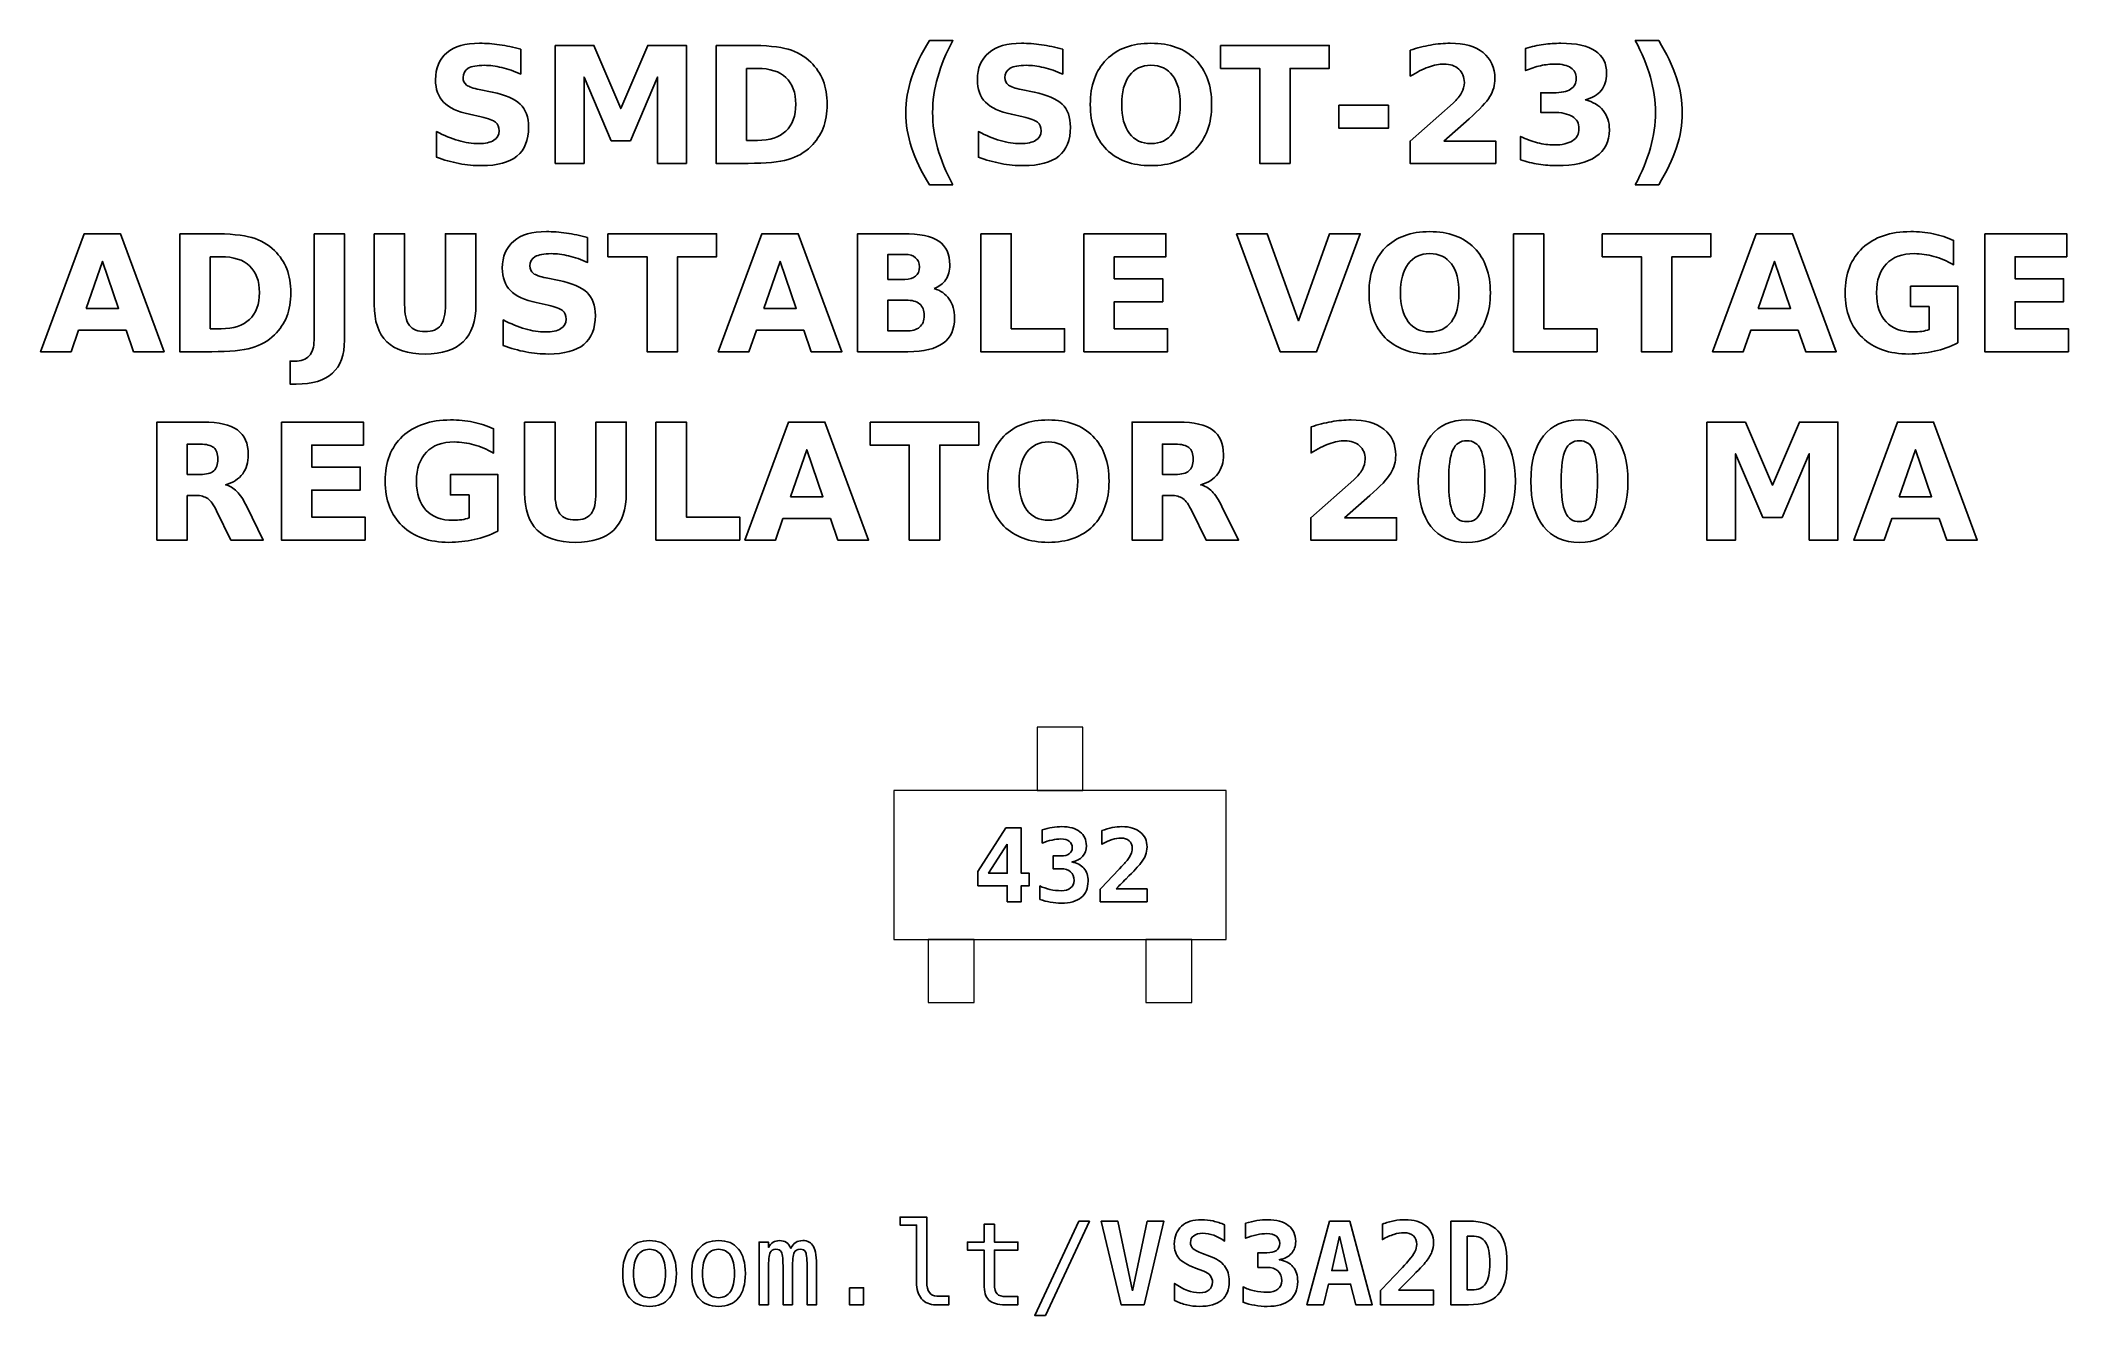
# Model space of a CAD drawing. Header units: centimetres. Extents: x -11.39 to -9.62, y -15.24 to -14.13.
import ezdxf

# ---------------------------------------------------------------- set-up
doc = ezdxf.new("R2010")
doc.units = ezdxf.units.CM
doc.header["$MEASUREMENT"] = 0
doc.layers.add('Layer 1', color=7, linetype='Continuous')

msp = doc.modelspace()

# ---------------------------------------------------------------- linework, layer by layer
at = {"layer": 'Layer 1', "color": 7, "lineweight": 9}
for points in [[(-10.52, -14.785), (-10.48, -14.785), (-10.48, -14.73), (-10.52, -14.73), (-10.52, -14.785)], [(-10.645, -14.915), (-10.355, -14.915), (-10.355, -14.785), (-10.645, -14.785), (-10.645, -14.915)], [(-10.615, -14.97), (-10.575, -14.97), (-10.575, -14.915), (-10.615, -14.915), (-10.615, -14.97)], [(-10.425, -14.97), (-10.385, -14.97), (-10.385, -14.915), (-10.425, -14.915), (-10.425, -14.97)]]:
    msp.add_lwpolyline(points, close=True, dxfattribs=at)
at = {"layer": 'Layer 1', "color": 250}
for points, knots in [([(-10.97048, -14.1386), (-10.97048, -14.1386), (-10.97048, -14.16035), (-10.97048, -14.16035), (-10.97048, -14.16035), (-10.97613, -14.15783), (-10.98165, -14.15593), (-10.98701, -14.15464), (-10.98701, -14.15464), (-10.9924, -14.15334), (-10.99748, -14.15271), (-11.00225, -14.15271), (-11.00225, -14.15271), (-11.00858, -14.15271), (-11.01328, -14.15358), (-11.01632, -14.15532), (-11.01632, -14.15532), (-11.01935, -14.15708), (-11.02086, -14.15979), (-11.02086, -14.16346), (-11.02086, -14.16346), (-11.02086, -14.16621), (-11.01985, -14.16837), (-11.0178, -14.1699), (-11.0178, -14.1699), (-11.01575, -14.17143), (-11.01204, -14.17277), (-11.00665, -14.17387), (-11.00665, -14.17387), (-11.00665, -14.17387), (-10.99536, -14.17613), (-10.99536, -14.17613), (-10.99536, -14.17613), (-10.98391, -14.17844), (-10.9758, -14.18192), (-10.97098, -14.18662), (-10.97098, -14.18662), (-10.96615, -14.1913), (-10.96373, -14.19796), (-10.96373, -14.20659), (-10.96373, -14.20659), (-10.96373, -14.21795), (-10.96709, -14.22639), (-10.97382, -14.23192), (-10.97382, -14.23192), (-10.98055, -14.23744), (-10.99082, -14.24022), (-11.00465, -14.24022), (-11.00465, -14.24022), (-11.01119, -14.24022), (-11.01773, -14.23961), (-11.02429, -14.23836), (-11.02429, -14.23836), (-11.03085, -14.23711), (-11.03744, -14.23528), (-11.044, -14.23286), (-11.044, -14.23286), (-11.044, -14.23286), (-11.044, -14.21047), (-11.044, -14.21047), (-11.044, -14.21047), (-11.03744, -14.21395), (-11.03109, -14.21658), (-11.02495, -14.21835), (-11.02495, -14.21835), (-11.01881, -14.22011), (-11.01291, -14.221), (-11.00722, -14.221), (-11.00722, -14.221), (-11.00143, -14.221), (-10.99699, -14.22004), (-10.99391, -14.21811), (-10.99391, -14.21811), (-10.99082, -14.21618), (-10.9893, -14.21343), (-10.9893, -14.20983), (-10.9893, -14.20983), (-10.9893, -14.20663), (-10.99033, -14.20414), (-10.99242, -14.2024), (-10.99242, -14.2024), (-10.99452, -14.20066), (-10.99868, -14.19909), (-11.00494, -14.19772), (-11.00494, -14.19772), (-11.00494, -14.19772), (-11.01521, -14.19544), (-11.01521, -14.19544), (-11.01521, -14.19544), (-11.02549, -14.19323), (-11.03302, -14.18973), (-11.03777, -14.1849), (-11.03777, -14.1849), (-11.04252, -14.18008), (-11.04489, -14.17357), (-11.04489, -14.16541), (-11.04489, -14.16541), (-11.04489, -14.15515), (-11.04158, -14.14727), (-11.03497, -14.14177), (-11.03497, -14.14177), (-11.02836, -14.13624), (-11.01886, -14.13349), (-11.00644, -14.13349), (-11.00644, -14.13349), (-11.0008, -14.13349), (-10.99499, -14.13392), (-10.98901, -14.13476), (-10.98901, -14.13476), (-10.98304, -14.13561), (-10.97686, -14.13688), (-10.97048, -14.1386)], [0, 0, 0, 0, 0.0357143, 0.0357143, 0.0357143, 0.0357143, 0.0714286, 0.0714286, 0.0714286, 0.0714286, 0.1071429, 0.1071429, 0.1071429, 0.1071429, 0.1428571, 0.1428571, 0.1428571, 0.1428571, 0.1785714, 0.1785714, 0.1785714, 0.1785714, 0.2142857, 0.2142857, 0.2142857, 0.2142857, 0.25, 0.25, 0.25, 0.25, 0.2857143, 0.2857143, 0.2857143, 0.2857143, 0.3214286, 0.3214286, 0.3214286, 0.3214286, 0.3571429, 0.3571429, 0.3571429, 0.3571429, 0.3928571, 0.3928571, 0.3928571, 0.3928571, 0.4285714, 0.4285714, 0.4285714, 0.4285714, 0.4642857, 0.4642857, 0.4642857, 0.4642857, 0.5, 0.5, 0.5, 0.5, 0.5357143, 0.5357143, 0.5357143, 0.5357143, 0.5714286, 0.5714286, 0.5714286, 0.5714286, 0.6071429, 0.6071429, 0.6071429, 0.6071429, 0.6428571, 0.6428571, 0.6428571, 0.6428571, 0.6785714, 0.6785714, 0.6785714, 0.6785714, 0.7142857, 0.7142857, 0.7142857, 0.7142857, 0.75, 0.75, 0.75, 0.75, 0.7857143, 0.7857143, 0.7857143, 0.7857143, 0.8214286, 0.8214286, 0.8214286, 0.8214286, 0.8571429, 0.8571429, 0.8571429, 0.8571429, 0.8928571, 0.8928571, 0.8928571, 0.8928571, 0.9285714, 0.9285714, 0.9285714, 0.9285714, 0.9642857, 0.9642857, 0.9642857, 0.9642857, 1, 1, 1, 1]), ([(-10.94045, -14.13535), (-10.94045, -14.13535), (-10.9067, -14.13535), (-10.9067, -14.13535), (-10.9067, -14.13535), (-10.9067, -14.13535), (-10.88325, -14.19041), (-10.88325, -14.19041), (-10.88325, -14.19041), (-10.88325, -14.19041), (-10.85969, -14.13535), (-10.85969, -14.13535), (-10.85969, -14.13535), (-10.85969, -14.13535), (-10.82601, -14.13535), (-10.82601, -14.13535), (-10.82601, -14.13535), (-10.82601, -14.13535), (-10.82601, -14.23822), (-10.82601, -14.23822), (-10.82601, -14.23822), (-10.82601, -14.23822), (-10.85108, -14.23822), (-10.85108, -14.23822), (-10.85108, -14.23822), (-10.85108, -14.23822), (-10.85108, -14.16298), (-10.85108, -14.16298), (-10.85108, -14.16298), (-10.85108, -14.16298), (-10.87479, -14.21844), (-10.87479, -14.21844), (-10.87479, -14.21844), (-10.87479, -14.21844), (-10.8916, -14.21844), (-10.8916, -14.21844), (-10.8916, -14.21844), (-10.8916, -14.21844), (-10.91531, -14.16298), (-10.91531, -14.16298), (-10.91531, -14.16298), (-10.91531, -14.16298), (-10.91531, -14.23822), (-10.91531, -14.23822), (-10.91531, -14.23822), (-10.91531, -14.23822), (-10.94045, -14.23822), (-10.94045, -14.23822), (-10.94045, -14.23822), (-10.94045, -14.23822), (-10.94045, -14.13535), (-10.94045, -14.13535)], [0, 0, 0, 0, 0.0769231, 0.0769231, 0.0769231, 0.0769231, 0.1538462, 0.1538462, 0.1538462, 0.1538462, 0.2307692, 0.2307692, 0.2307692, 0.2307692, 0.3076923, 0.3076923, 0.3076923, 0.3076923, 0.3846154, 0.3846154, 0.3846154, 0.3846154, 0.4615385, 0.4615385, 0.4615385, 0.4615385, 0.5384615, 0.5384615, 0.5384615, 0.5384615, 0.6153846, 0.6153846, 0.6153846, 0.6153846, 0.6923077, 0.6923077, 0.6923077, 0.6923077, 0.7692308, 0.7692308, 0.7692308, 0.7692308, 0.8461538, 0.8461538, 0.8461538, 0.8461538, 0.9230769, 0.9230769, 0.9230769, 0.9230769, 1, 1, 1, 1]), ([(-10.80002, -14.13535), (-10.80002, -14.13535), (-10.77203, -14.13535), (-10.77203, -14.13535), (-10.77203, -14.13535), (-10.75642, -14.13535), (-10.7448, -14.13646), (-10.73716, -14.13869), (-10.73716, -14.13869), (-10.72951, -14.14092), (-10.72295, -14.14469), (-10.71747, -14.15003), (-10.71747, -14.15003), (-10.71265, -14.15466), (-10.70908, -14.16002), (-10.70672, -14.16609), (-10.70672, -14.16609), (-10.7044, -14.17213), (-10.70322, -14.179), (-10.70322, -14.18669), (-10.70322, -14.18669), (-10.70322, -14.19445), (-10.7044, -14.20137), (-10.70672, -14.20746), (-10.70672, -14.20746), (-10.70908, -14.21355), (-10.71265, -14.21891), (-10.71747, -14.22354), (-10.71747, -14.22354), (-10.723, -14.22888), (-10.72961, -14.23265), (-10.73732, -14.23488), (-10.73732, -14.23488), (-10.74504, -14.23711), (-10.75661, -14.23822), (-10.77203, -14.23822), (-10.77203, -14.23822), (-10.77203, -14.23822), (-10.80002, -14.23822), (-10.80002, -14.23822), (-10.80002, -14.23822), (-10.80002, -14.23822), (-10.80002, -14.13535), (-10.80002, -14.13535)], [0, 0, 0, 0, 0.0909091, 0.0909091, 0.0909091, 0.0909091, 0.1818182, 0.1818182, 0.1818182, 0.1818182, 0.2727273, 0.2727273, 0.2727273, 0.2727273, 0.3636364, 0.3636364, 0.3636364, 0.3636364, 0.4545455, 0.4545455, 0.4545455, 0.4545455, 0.5454545, 0.5454545, 0.5454545, 0.5454545, 0.6363636, 0.6363636, 0.6363636, 0.6363636, 0.7272727, 0.7272727, 0.7272727, 0.7272727, 0.8181818, 0.8181818, 0.8181818, 0.8181818, 0.9090909, 0.9090909, 0.9090909, 0.9090909, 1, 1, 1, 1]), ([(-10.59353, -14.25682), (-10.59353, -14.25682), (-10.61399, -14.25682), (-10.61399, -14.25682), (-10.61399, -14.25682), (-10.62102, -14.24549), (-10.62622, -14.23469), (-10.62956, -14.22446), (-10.62956, -14.22446), (-10.63292, -14.21425), (-10.63459, -14.20412), (-10.63459, -14.19405), (-10.63459, -14.19405), (-10.63459, -14.18399), (-10.6329, -14.1738), (-10.62954, -14.1635), (-10.62954, -14.1635), (-10.62615, -14.15318), (-10.62098, -14.14241), (-10.61399, -14.13114), (-10.61399, -14.13114), (-10.61399, -14.13114), (-10.59353, -14.13114), (-10.59353, -14.13114), (-10.59353, -14.13114), (-10.59941, -14.14203), (-10.60381, -14.15268), (-10.60675, -14.16308), (-10.60675, -14.16308), (-10.60969, -14.17347), (-10.61117, -14.18375), (-10.61117, -14.19391), (-10.61117, -14.19391), (-10.61117, -14.20407), (-10.60971, -14.21435), (-10.6068, -14.22479), (-10.6068, -14.22479), (-10.60388, -14.23521), (-10.59946, -14.24589), (-10.59353, -14.25682)], [0, 0, 0, 0, 0.1, 0.1, 0.1, 0.1, 0.2, 0.2, 0.2, 0.2, 0.3, 0.3, 0.3, 0.3, 0.4, 0.4, 0.4, 0.4, 0.5, 0.5, 0.5, 0.5, 0.6, 0.6, 0.6, 0.6, 0.7, 0.7, 0.7, 0.7, 0.8, 0.8, 0.8, 0.8, 0.9, 0.9, 0.9, 0.9, 1, 1, 1, 1]), ([(-10.49769, -14.1386), (-10.49769, -14.1386), (-10.49769, -14.16035), (-10.49769, -14.16035), (-10.49769, -14.16035), (-10.50334, -14.15783), (-10.50886, -14.15593), (-10.51422, -14.15464), (-10.51422, -14.15464), (-10.51961, -14.15334), (-10.52469, -14.15271), (-10.52946, -14.15271), (-10.52946, -14.15271), (-10.53579, -14.15271), (-10.54049, -14.15358), (-10.54353, -14.15532), (-10.54353, -14.15532), (-10.54656, -14.15708), (-10.54807, -14.15979), (-10.54807, -14.16346), (-10.54807, -14.16346), (-10.54807, -14.16621), (-10.54706, -14.16837), (-10.54501, -14.1699), (-10.54501, -14.1699), (-10.54296, -14.17143), (-10.53925, -14.17277), (-10.53386, -14.17387), (-10.53386, -14.17387), (-10.53386, -14.17387), (-10.52257, -14.17613), (-10.52257, -14.17613), (-10.52257, -14.17613), (-10.51112, -14.17844), (-10.50301, -14.18192), (-10.49819, -14.18662), (-10.49819, -14.18662), (-10.49336, -14.1913), (-10.49094, -14.19796), (-10.49094, -14.20659), (-10.49094, -14.20659), (-10.49094, -14.21795), (-10.4943, -14.22639), (-10.50103, -14.23192), (-10.50103, -14.23192), (-10.50776, -14.23744), (-10.51803, -14.24022), (-10.53186, -14.24022), (-10.53186, -14.24022), (-10.5384, -14.24022), (-10.54494, -14.23961), (-10.5515, -14.23836), (-10.5515, -14.23836), (-10.55806, -14.23711), (-10.56465, -14.23528), (-10.57121, -14.23286), (-10.57121, -14.23286), (-10.57121, -14.23286), (-10.57121, -14.21047), (-10.57121, -14.21047), (-10.57121, -14.21047), (-10.56465, -14.21395), (-10.5583, -14.21658), (-10.55216, -14.21835), (-10.55216, -14.21835), (-10.54602, -14.22011), (-10.54012, -14.221), (-10.53443, -14.221), (-10.53443, -14.221), (-10.52864, -14.221), (-10.5242, -14.22004), (-10.52112, -14.21811), (-10.52112, -14.21811), (-10.51803, -14.21618), (-10.51651, -14.21343), (-10.51651, -14.20983), (-10.51651, -14.20983), (-10.51651, -14.20663), (-10.51754, -14.20414), (-10.51963, -14.2024), (-10.51963, -14.2024), (-10.52173, -14.20066), (-10.52589, -14.19909), (-10.53215, -14.19772), (-10.53215, -14.19772), (-10.53215, -14.19772), (-10.54242, -14.19544), (-10.54242, -14.19544), (-10.54242, -14.19544), (-10.5527, -14.19323), (-10.56023, -14.18973), (-10.56498, -14.1849), (-10.56498, -14.1849), (-10.56973, -14.18008), (-10.5721, -14.17357), (-10.5721, -14.16541), (-10.5721, -14.16541), (-10.5721, -14.15515), (-10.56879, -14.14727), (-10.56218, -14.14177), (-10.56218, -14.14177), (-10.55557, -14.13624), (-10.54607, -14.13349), (-10.53365, -14.13349), (-10.53365, -14.13349), (-10.52801, -14.13349), (-10.5222, -14.13392), (-10.51622, -14.13476), (-10.51622, -14.13476), (-10.51025, -14.13561), (-10.50407, -14.13688), (-10.49769, -14.1386)], [0, 0, 0, 0, 0.0357143, 0.0357143, 0.0357143, 0.0357143, 0.0714286, 0.0714286, 0.0714286, 0.0714286, 0.1071429, 0.1071429, 0.1071429, 0.1071429, 0.1428571, 0.1428571, 0.1428571, 0.1428571, 0.1785714, 0.1785714, 0.1785714, 0.1785714, 0.2142857, 0.2142857, 0.2142857, 0.2142857, 0.25, 0.25, 0.25, 0.25, 0.2857143, 0.2857143, 0.2857143, 0.2857143, 0.3214286, 0.3214286, 0.3214286, 0.3214286, 0.3571429, 0.3571429, 0.3571429, 0.3571429, 0.3928571, 0.3928571, 0.3928571, 0.3928571, 0.4285714, 0.4285714, 0.4285714, 0.4285714, 0.4642857, 0.4642857, 0.4642857, 0.4642857, 0.5, 0.5, 0.5, 0.5, 0.5357143, 0.5357143, 0.5357143, 0.5357143, 0.5714286, 0.5714286, 0.5714286, 0.5714286, 0.6071429, 0.6071429, 0.6071429, 0.6071429, 0.6428571, 0.6428571, 0.6428571, 0.6428571, 0.6785714, 0.6785714, 0.6785714, 0.6785714, 0.7142857, 0.7142857, 0.7142857, 0.7142857, 0.75, 0.75, 0.75, 0.75, 0.7857143, 0.7857143, 0.7857143, 0.7857143, 0.8214286, 0.8214286, 0.8214286, 0.8214286, 0.8571429, 0.8571429, 0.8571429, 0.8571429, 0.8928571, 0.8928571, 0.8928571, 0.8928571, 0.9285714, 0.9285714, 0.9285714, 0.9285714, 0.9642857, 0.9642857, 0.9642857, 0.9642857, 1, 1, 1, 1]), ([(-10.42067, -14.13349), (-10.40414, -14.13349), (-10.39118, -14.13822), (-10.38182, -14.1477), (-10.38182, -14.1477), (-10.37244, -14.15715), (-10.36776, -14.1702), (-10.36776, -14.18688), (-10.36776, -14.18688), (-10.36776, -14.20351), (-10.37244, -14.21656), (-10.38182, -14.22601), (-10.38182, -14.22601), (-10.39118, -14.23549), (-10.40414, -14.24022), (-10.42067, -14.24022), (-10.42067, -14.24022), (-10.43716, -14.24022), (-10.45009, -14.23549), (-10.4595, -14.22601), (-10.4595, -14.22601), (-10.46888, -14.21656), (-10.47359, -14.20351), (-10.47359, -14.18688), (-10.47359, -14.18688), (-10.47359, -14.1702), (-10.46888, -14.15715), (-10.4595, -14.1477), (-10.4595, -14.1477), (-10.45009, -14.13822), (-10.43716, -14.13349), (-10.42067, -14.13349)], [0, 0, 0, 0, 0.125, 0.125, 0.125, 0.125, 0.25, 0.25, 0.25, 0.25, 0.375, 0.375, 0.375, 0.375, 0.5, 0.5, 0.5, 0.5, 0.625, 0.625, 0.625, 0.625, 0.75, 0.75, 0.75, 0.75, 0.875, 0.875, 0.875, 0.875, 1, 1, 1, 1]), ([(-10.35997, -14.13535), (-10.35997, -14.13535), (-10.26517, -14.13535), (-10.26517, -14.13535), (-10.26517, -14.13535), (-10.26517, -14.13535), (-10.26517, -14.15541), (-10.26517, -14.15541), (-10.26517, -14.15541), (-10.26517, -14.15541), (-10.29927, -14.15541), (-10.29927, -14.15541), (-10.29927, -14.15541), (-10.29927, -14.15541), (-10.29927, -14.23822), (-10.29927, -14.23822), (-10.29927, -14.23822), (-10.29927, -14.23822), (-10.3258, -14.23822), (-10.3258, -14.23822), (-10.3258, -14.23822), (-10.3258, -14.23822), (-10.3258, -14.15541), (-10.3258, -14.15541), (-10.3258, -14.15541), (-10.3258, -14.15541), (-10.35997, -14.15541), (-10.35997, -14.15541), (-10.35997, -14.15541), (-10.35997, -14.15541), (-10.35997, -14.13535), (-10.35997, -14.13535)], [0, 0, 0, 0, 0.125, 0.125, 0.125, 0.125, 0.25, 0.25, 0.25, 0.25, 0.375, 0.375, 0.375, 0.375, 0.5, 0.5, 0.5, 0.5, 0.625, 0.625, 0.625, 0.625, 0.75, 0.75, 0.75, 0.75, 0.875, 0.875, 0.875, 0.875, 1, 1, 1, 1]), ([(-10.16517, -14.21872), (-10.16517, -14.21872), (-10.11989, -14.21872), (-10.11989, -14.21872), (-10.11989, -14.21872), (-10.11989, -14.21872), (-10.11989, -14.23822), (-10.11989, -14.23822), (-10.11989, -14.23822), (-10.11989, -14.23822), (-10.19466, -14.23822), (-10.19466, -14.23822), (-10.19466, -14.23822), (-10.19466, -14.23822), (-10.19466, -14.21872), (-10.19466, -14.21872), (-10.19466, -14.21872), (-10.19466, -14.21872), (-10.1571, -14.18559), (-10.1571, -14.18559), (-10.1571, -14.18559), (-10.15374, -14.18255), (-10.15127, -14.17959), (-10.14967, -14.1767), (-10.14967, -14.1767), (-10.14805, -14.1738), (-10.14725, -14.17079), (-10.14725, -14.16766), (-10.14725, -14.16766), (-10.14725, -14.16284), (-10.14887, -14.15896), (-10.15211, -14.15602), (-10.15211, -14.15602), (-10.15534, -14.15308), (-10.15964, -14.15163), (-10.16503, -14.15163), (-10.16503, -14.15163), (-10.16916, -14.15163), (-10.17368, -14.15252), (-10.1786, -14.15428), (-10.1786, -14.15428), (-10.18351, -14.15605), (-10.18878, -14.15868), (-10.19438, -14.16216), (-10.19438, -14.16216), (-10.19438, -14.16216), (-10.19438, -14.13956), (-10.19438, -14.13956), (-10.19438, -14.13956), (-10.1884, -14.13759), (-10.1825, -14.13608), (-10.17667, -14.13505), (-10.17667, -14.13505), (-10.17083, -14.13401), (-10.16512, -14.13349), (-10.1595, -14.13349), (-10.1595, -14.13349), (-10.1472, -14.13349), (-10.13763, -14.1362), (-10.13081, -14.14163), (-10.13081, -14.14163), (-10.12399, -14.14704), (-10.12058, -14.15459), (-10.12058, -14.1643), (-10.12058, -14.1643), (-10.12058, -14.1699), (-10.12203, -14.17512), (-10.12493, -14.17997), (-10.12493, -14.17997), (-10.12782, -14.18481), (-10.13391, -14.1913), (-10.14318, -14.19944), (-10.14318, -14.19944), (-10.14318, -14.19944), (-10.16517, -14.21872), (-10.16517, -14.21872)], [0, 0, 0, 0, 0.0526316, 0.0526316, 0.0526316, 0.0526316, 0.1052632, 0.1052632, 0.1052632, 0.1052632, 0.1578947, 0.1578947, 0.1578947, 0.1578947, 0.2105263, 0.2105263, 0.2105263, 0.2105263, 0.2631579, 0.2631579, 0.2631579, 0.2631579, 0.3157895, 0.3157895, 0.3157895, 0.3157895, 0.3684211, 0.3684211, 0.3684211, 0.3684211, 0.4210526, 0.4210526, 0.4210526, 0.4210526, 0.4736842, 0.4736842, 0.4736842, 0.4736842, 0.5263158, 0.5263158, 0.5263158, 0.5263158, 0.5789474, 0.5789474, 0.5789474, 0.5789474, 0.6315789, 0.6315789, 0.6315789, 0.6315789, 0.6842105, 0.6842105, 0.6842105, 0.6842105, 0.7368421, 0.7368421, 0.7368421, 0.7368421, 0.7894737, 0.7894737, 0.7894737, 0.7894737, 0.8421053, 0.8421053, 0.8421053, 0.8421053, 0.8947368, 0.8947368, 0.8947368, 0.8947368, 0.9473684, 0.9473684, 0.9473684, 0.9473684, 1, 1, 1, 1]), ([(-10.04191, -14.18274), (-10.03499, -14.18453), (-10.0297, -14.18766), (-10.0261, -14.19208), (-10.0261, -14.19208), (-10.0225, -14.19652), (-10.02069, -14.20214), (-10.02069, -14.20899), (-10.02069, -14.20899), (-10.02069, -14.21919), (-10.0246, -14.22695), (-10.0324, -14.23227), (-10.0324, -14.23227), (-10.04021, -14.23756), (-10.0516, -14.24022), (-10.06658, -14.24022), (-10.06658, -14.24022), (-10.07187, -14.24022), (-10.07716, -14.2398), (-10.08248, -14.23895), (-10.08248, -14.23895), (-10.08777, -14.2381), (-10.09301, -14.23681), (-10.09821, -14.23512), (-10.09821, -14.23512), (-10.09821, -14.23512), (-10.09821, -14.21465), (-10.09821, -14.21465), (-10.09821, -14.21465), (-10.09325, -14.21712), (-10.08833, -14.21901), (-10.08344, -14.22028), (-10.08344, -14.22028), (-10.07855, -14.22152), (-10.07373, -14.22216), (-10.069, -14.22216), (-10.069, -14.22216), (-10.06197, -14.22216), (-10.05658, -14.22093), (-10.05284, -14.21851), (-10.05284, -14.21851), (-10.0491, -14.21607), (-10.04722, -14.21259), (-10.04722, -14.20802), (-10.04722, -14.20802), (-10.04722, -14.20334), (-10.04915, -14.19979), (-10.05298, -14.19739), (-10.05298, -14.19739), (-10.05682, -14.19497), (-10.06248, -14.19377), (-10.06996, -14.19377), (-10.06996, -14.19377), (-10.06996, -14.19377), (-10.08057, -14.19377), (-10.08057, -14.19377), (-10.08057, -14.19377), (-10.08057, -14.19377), (-10.08057, -14.17667), (-10.08057, -14.17667), (-10.08057, -14.17667), (-10.08057, -14.17667), (-10.06942, -14.17667), (-10.06942, -14.17667), (-10.06942, -14.17667), (-10.06274, -14.17667), (-10.0578, -14.17564), (-10.05454, -14.17354), (-10.05454, -14.17354), (-10.05127, -14.17145), (-10.04964, -14.16828), (-10.04964, -14.16402), (-10.04964, -14.16402), (-10.04964, -14.16007), (-10.05122, -14.15701), (-10.05439, -14.15487), (-10.05439, -14.15487), (-10.05757, -14.15271), (-10.06204, -14.15163), (-10.06782, -14.15163), (-10.06782, -14.15163), (-10.0721, -14.15163), (-10.07641, -14.1521), (-10.08078, -14.15306), (-10.08078, -14.15306), (-10.08513, -14.15402), (-10.08946, -14.15546), (-10.09379, -14.15734), (-10.09379, -14.15734), (-10.09379, -14.15734), (-10.09379, -14.13791), (-10.09379, -14.13791), (-10.09379, -14.13791), (-10.08854, -14.13643), (-10.08337, -14.13533), (-10.07822, -14.1346), (-10.07822, -14.1346), (-10.07307, -14.13387), (-10.06804, -14.13349), (-10.06307, -14.13349), (-10.06307, -14.13349), (-10.04971, -14.13349), (-10.0397, -14.13568), (-10.03306, -14.14008), (-10.03306, -14.14008), (-10.02643, -14.14445), (-10.02312, -14.15106), (-10.02312, -14.15988), (-10.02312, -14.15988), (-10.02312, -14.16588), (-10.02469, -14.17082), (-10.02787, -14.17465), (-10.02787, -14.17465), (-10.03104, -14.17848), (-10.03572, -14.18119), (-10.04191, -14.18274)], [0, 0, 0, 0, 0.0344828, 0.0344828, 0.0344828, 0.0344828, 0.0689655, 0.0689655, 0.0689655, 0.0689655, 0.1034483, 0.1034483, 0.1034483, 0.1034483, 0.137931, 0.137931, 0.137931, 0.137931, 0.1724138, 0.1724138, 0.1724138, 0.1724138, 0.2068966, 0.2068966, 0.2068966, 0.2068966, 0.2413793, 0.2413793, 0.2413793, 0.2413793, 0.2758621, 0.2758621, 0.2758621, 0.2758621, 0.3103448, 0.3103448, 0.3103448, 0.3103448, 0.3448276, 0.3448276, 0.3448276, 0.3448276, 0.3793103, 0.3793103, 0.3793103, 0.3793103, 0.4137931, 0.4137931, 0.4137931, 0.4137931, 0.4482759, 0.4482759, 0.4482759, 0.4482759, 0.4827586, 0.4827586, 0.4827586, 0.4827586, 0.5172414, 0.5172414, 0.5172414, 0.5172414, 0.5517241, 0.5517241, 0.5517241, 0.5517241, 0.5862069, 0.5862069, 0.5862069, 0.5862069, 0.6206897, 0.6206897, 0.6206897, 0.6206897, 0.6551724, 0.6551724, 0.6551724, 0.6551724, 0.6896552, 0.6896552, 0.6896552, 0.6896552, 0.7241379, 0.7241379, 0.7241379, 0.7241379, 0.7586207, 0.7586207, 0.7586207, 0.7586207, 0.7931034, 0.7931034, 0.7931034, 0.7931034, 0.8275862, 0.8275862, 0.8275862, 0.8275862, 0.862069, 0.862069, 0.862069, 0.862069, 0.8965517, 0.8965517, 0.8965517, 0.8965517, 0.9310345, 0.9310345, 0.9310345, 0.9310345, 0.9655172, 0.9655172, 0.9655172, 0.9655172, 1, 1, 1, 1]), ([(-9.99816, -14.25682), (-9.99228, -14.24589), (-9.98786, -14.23521), (-9.98492, -14.22479), (-9.98492, -14.22479), (-9.98198, -14.21435), (-9.98052, -14.20407), (-9.98052, -14.19391), (-9.98052, -14.19391), (-9.98052, -14.18375), (-9.98198, -14.17347), (-9.98492, -14.16308), (-9.98492, -14.16308), (-9.98786, -14.15268), (-9.99228, -14.14203), (-9.99816, -14.13114), (-9.99816, -14.13114), (-9.99816, -14.13114), (-9.9777, -14.13114), (-9.9777, -14.13114), (-9.9777, -14.13114), (-9.97072, -14.14241), (-9.96554, -14.15318), (-9.96215, -14.1635), (-9.96215, -14.1635), (-9.95879, -14.1738), (-9.9571, -14.18399), (-9.9571, -14.19405), (-9.9571, -14.19405), (-9.9571, -14.20412), (-9.95877, -14.21425), (-9.96213, -14.22446), (-9.96213, -14.22446), (-9.96547, -14.23469), (-9.97067, -14.24549), (-9.9777, -14.25682), (-9.9777, -14.25682), (-9.9777, -14.25682), (-9.99816, -14.25682), (-9.99816, -14.25682)], [0, 0, 0, 0, 0.1, 0.1, 0.1, 0.1, 0.2, 0.2, 0.2, 0.2, 0.3, 0.3, 0.3, 0.3, 0.4, 0.4, 0.4, 0.4, 0.5, 0.5, 0.5, 0.5, 0.6, 0.6, 0.6, 0.6, 0.7, 0.7, 0.7, 0.7, 0.8, 0.8, 0.8, 0.8, 0.9, 0.9, 0.9, 0.9, 1, 1, 1, 1]), ([(-10.42067, -14.15271), (-10.42876, -14.15271), (-10.43502, -14.15569), (-10.43949, -14.16167), (-10.43949, -14.16167), (-10.44393, -14.16764), (-10.44617, -14.17604), (-10.44617, -14.18688), (-10.44617, -14.18688), (-10.44617, -14.1977), (-10.44393, -14.20607), (-10.43949, -14.21204), (-10.43949, -14.21204), (-10.43502, -14.21802), (-10.42876, -14.221), (-10.42067, -14.221), (-10.42067, -14.221), (-10.41253, -14.221), (-10.40626, -14.21802), (-10.40179, -14.21204), (-10.40179, -14.21204), (-10.39734, -14.20607), (-10.39511, -14.1977), (-10.39511, -14.18688), (-10.39511, -14.18688), (-10.39511, -14.17604), (-10.39734, -14.16764), (-10.40179, -14.16167), (-10.40179, -14.16167), (-10.40626, -14.15569), (-10.41253, -14.15271), (-10.42067, -14.15271)], [0, 0, 0, 0, 0.125, 0.125, 0.125, 0.125, 0.25, 0.25, 0.25, 0.25, 0.375, 0.375, 0.375, 0.375, 0.5, 0.5, 0.5, 0.5, 0.625, 0.625, 0.625, 0.625, 0.75, 0.75, 0.75, 0.75, 0.875, 0.875, 0.875, 0.875, 1, 1, 1, 1]), ([(-10.77349, -14.15541), (-10.77349, -14.15541), (-10.77349, -14.21816), (-10.77349, -14.21816), (-10.77349, -14.21816), (-10.77349, -14.21816), (-10.76399, -14.21816), (-10.76399, -14.21816), (-10.76399, -14.21816), (-10.75315, -14.21816), (-10.74487, -14.21548), (-10.73916, -14.21009), (-10.73916, -14.21009), (-10.73344, -14.20473), (-10.73057, -14.19692), (-10.73057, -14.18669), (-10.73057, -14.18669), (-10.73057, -14.17648), (-10.73342, -14.16872), (-10.73911, -14.16341), (-10.73911, -14.16341), (-10.7448, -14.15807), (-10.7531, -14.15541), (-10.76399, -14.15541), (-10.76399, -14.15541), (-10.76399, -14.15541), (-10.77349, -14.15541), (-10.77349, -14.15541)], [0, 0, 0, 0, 0.1428571, 0.1428571, 0.1428571, 0.1428571, 0.2857143, 0.2857143, 0.2857143, 0.2857143, 0.4285714, 0.4285714, 0.4285714, 0.4285714, 0.5714286, 0.5714286, 0.5714286, 0.5714286, 0.7142857, 0.7142857, 0.7142857, 0.7142857, 0.8571429, 0.8571429, 0.8571429, 0.8571429, 1, 1, 1, 1]), ([(-10.25675, -14.18759), (-10.25675, -14.18759), (-10.21347, -14.18759), (-10.21347, -14.18759), (-10.21347, -14.18759), (-10.21347, -14.18759), (-10.21347, -14.20765), (-10.21347, -14.20765), (-10.21347, -14.20765), (-10.21347, -14.20765), (-10.25675, -14.20765), (-10.25675, -14.20765), (-10.25675, -14.20765), (-10.25675, -14.20765), (-10.25675, -14.18759), (-10.25675, -14.18759)], [0, 0, 0, 0, 0.25, 0.25, 0.25, 0.25, 0.5, 0.5, 0.5, 0.5, 0.75, 0.75, 0.75, 0.75, 1, 1, 1, 1]), ([(-11.31477, -14.38375), (-11.31477, -14.38375), (-11.35626, -14.38375), (-11.35626, -14.38375), (-11.35626, -14.38375), (-11.35626, -14.38375), (-11.3628, -14.40247), (-11.3628, -14.40247), (-11.3628, -14.40247), (-11.3628, -14.40247), (-11.38947, -14.40247), (-11.38947, -14.40247), (-11.38947, -14.40247), (-11.38947, -14.40247), (-11.35137, -14.2996), (-11.35137, -14.2996), (-11.35137, -14.2996), (-11.35137, -14.2996), (-11.31974, -14.2996), (-11.31974, -14.2996), (-11.31974, -14.2996), (-11.31974, -14.2996), (-11.28164, -14.40247), (-11.28164, -14.40247), (-11.28164, -14.40247), (-11.28164, -14.40247), (-11.30831, -14.40247), (-11.30831, -14.40247), (-11.30831, -14.40247), (-11.30831, -14.40247), (-11.31477, -14.38375), (-11.31477, -14.38375)], [0, 0, 0, 0, 0.125, 0.125, 0.125, 0.125, 0.25, 0.25, 0.25, 0.25, 0.375, 0.375, 0.375, 0.375, 0.5, 0.5, 0.5, 0.5, 0.625, 0.625, 0.625, 0.625, 0.75, 0.75, 0.75, 0.75, 0.875, 0.875, 0.875, 0.875, 1, 1, 1, 1]), ([(-11.26797, -14.2996), (-11.26797, -14.2996), (-11.23998, -14.2996), (-11.23998, -14.2996), (-11.23998, -14.2996), (-11.22437, -14.2996), (-11.21275, -14.30071), (-11.20511, -14.30294), (-11.20511, -14.30294), (-11.19746, -14.30517), (-11.1909, -14.30894), (-11.18542, -14.31428), (-11.18542, -14.31428), (-11.1806, -14.31891), (-11.17703, -14.32427), (-11.17467, -14.33034), (-11.17467, -14.33034), (-11.17235, -14.33638), (-11.17117, -14.34325), (-11.17117, -14.35094), (-11.17117, -14.35094), (-11.17117, -14.3587), (-11.17235, -14.36562), (-11.17467, -14.37171), (-11.17467, -14.37171), (-11.17703, -14.3778), (-11.1806, -14.38316), (-11.18542, -14.38779), (-11.18542, -14.38779), (-11.19095, -14.39313), (-11.19756, -14.3969), (-11.20527, -14.39913), (-11.20527, -14.39913), (-11.21299, -14.40136), (-11.22456, -14.40247), (-11.23998, -14.40247), (-11.23998, -14.40247), (-11.23998, -14.40247), (-11.26797, -14.40247), (-11.26797, -14.40247), (-11.26797, -14.40247), (-11.26797, -14.40247), (-11.26797, -14.2996), (-11.26797, -14.2996)], [0, 0, 0, 0, 0.0909091, 0.0909091, 0.0909091, 0.0909091, 0.1818182, 0.1818182, 0.1818182, 0.1818182, 0.2727273, 0.2727273, 0.2727273, 0.2727273, 0.3636364, 0.3636364, 0.3636364, 0.3636364, 0.4545455, 0.4545455, 0.4545455, 0.4545455, 0.5454545, 0.5454545, 0.5454545, 0.5454545, 0.6363636, 0.6363636, 0.6363636, 0.6363636, 0.7272727, 0.7272727, 0.7272727, 0.7272727, 0.8181818, 0.8181818, 0.8181818, 0.8181818, 0.9090909, 0.9090909, 0.9090909, 0.9090909, 1, 1, 1, 1]), ([(-11.15085, -14.2996), (-11.15085, -14.2996), (-11.12432, -14.2996), (-11.12432, -14.2996), (-11.12432, -14.2996), (-11.12432, -14.2996), (-11.12432, -14.39247), (-11.12432, -14.39247), (-11.12432, -14.39247), (-11.12432, -14.40529), (-11.1278, -14.41486), (-11.13476, -14.42121), (-11.13476, -14.42121), (-11.14173, -14.42754), (-11.15226, -14.43072), (-11.16635, -14.43072), (-11.16635, -14.43072), (-11.16635, -14.43072), (-11.17174, -14.43072), (-11.17174, -14.43072), (-11.17174, -14.43072), (-11.17174, -14.43072), (-11.17174, -14.41065), (-11.17174, -14.41065), (-11.17174, -14.41065), (-11.17174, -14.41065), (-11.1676, -14.41065), (-11.1676, -14.41065), (-11.1676, -14.41065), (-11.16209, -14.41065), (-11.15791, -14.40913), (-11.15508, -14.40604), (-11.15508, -14.40604), (-11.15226, -14.40296), (-11.15085, -14.39845), (-11.15085, -14.39247), (-11.15085, -14.39247), (-11.15085, -14.39247), (-11.15085, -14.2996), (-11.15085, -14.2996)], [0, 0, 0, 0, 0.1, 0.1, 0.1, 0.1, 0.2, 0.2, 0.2, 0.2, 0.3, 0.3, 0.3, 0.3, 0.4, 0.4, 0.4, 0.4, 0.5, 0.5, 0.5, 0.5, 0.6, 0.6, 0.6, 0.6, 0.7, 0.7, 0.7, 0.7, 0.8, 0.8, 0.8, 0.8, 0.9, 0.9, 0.9, 0.9, 1, 1, 1, 1]), ([(-11.09836, -14.2996), (-11.09836, -14.2996), (-11.07183, -14.2996), (-11.07183, -14.2996), (-11.07183, -14.2996), (-11.07183, -14.2996), (-11.07183, -14.36127), (-11.07183, -14.36127), (-11.07183, -14.36127), (-11.07183, -14.36976), (-11.07045, -14.37585), (-11.06767, -14.37949), (-11.06767, -14.37949), (-11.06489, -14.38314), (-11.06036, -14.38497), (-11.05405, -14.38497), (-11.05405, -14.38497), (-11.0477, -14.38497), (-11.04314, -14.38314), (-11.04037, -14.37949), (-11.04037, -14.37949), (-11.03759, -14.37585), (-11.0362, -14.36976), (-11.0362, -14.36127), (-11.0362, -14.36127), (-11.0362, -14.36127), (-11.0362, -14.2996), (-11.0362, -14.2996), (-11.0362, -14.2996), (-11.0362, -14.2996), (-11.00967, -14.2996), (-11.00967, -14.2996), (-11.00967, -14.2996), (-11.00967, -14.2996), (-11.00967, -14.36127), (-11.00967, -14.36127), (-11.00967, -14.36127), (-11.00967, -14.37582), (-11.01332, -14.38667), (-11.02063, -14.39379), (-11.02063, -14.39379), (-11.02792, -14.40092), (-11.03907, -14.40447), (-11.05405, -14.40447), (-11.05405, -14.40447), (-11.06899, -14.40447), (-11.08011, -14.40092), (-11.0874, -14.39379), (-11.0874, -14.39379), (-11.09472, -14.38667), (-11.09836, -14.37582), (-11.09836, -14.36127), (-11.09836, -14.36127), (-11.09836, -14.36127), (-11.09836, -14.2996), (-11.09836, -14.2996)], [0, 0, 0, 0, 0.0714286, 0.0714286, 0.0714286, 0.0714286, 0.1428571, 0.1428571, 0.1428571, 0.1428571, 0.2142857, 0.2142857, 0.2142857, 0.2142857, 0.2857143, 0.2857143, 0.2857143, 0.2857143, 0.3571429, 0.3571429, 0.3571429, 0.3571429, 0.4285714, 0.4285714, 0.4285714, 0.4285714, 0.5, 0.5, 0.5, 0.5, 0.5714286, 0.5714286, 0.5714286, 0.5714286, 0.6428571, 0.6428571, 0.6428571, 0.6428571, 0.7142857, 0.7142857, 0.7142857, 0.7142857, 0.7857143, 0.7857143, 0.7857143, 0.7857143, 0.8571429, 0.8571429, 0.8571429, 0.8571429, 0.9285714, 0.9285714, 0.9285714, 0.9285714, 1, 1, 1, 1]), ([(-10.91219, -14.30285), (-10.91219, -14.30285), (-10.91219, -14.3246), (-10.91219, -14.3246), (-10.91219, -14.3246), (-10.91784, -14.32208), (-10.92336, -14.32018), (-10.92872, -14.31889), (-10.92872, -14.31889), (-10.93411, -14.31759), (-10.93919, -14.31696), (-10.94396, -14.31696), (-10.94396, -14.31696), (-10.95029, -14.31696), (-10.95499, -14.31783), (-10.95803, -14.31957), (-10.95803, -14.31957), (-10.96106, -14.32133), (-10.96257, -14.32404), (-10.96257, -14.32771), (-10.96257, -14.32771), (-10.96257, -14.33046), (-10.96156, -14.33262), (-10.95951, -14.33415), (-10.95951, -14.33415), (-10.95746, -14.33568), (-10.95375, -14.33702), (-10.94836, -14.33812), (-10.94836, -14.33812), (-10.94836, -14.33812), (-10.93707, -14.34038), (-10.93707, -14.34038), (-10.93707, -14.34038), (-10.92562, -14.34269), (-10.91751, -14.34617), (-10.91269, -14.35087), (-10.91269, -14.35087), (-10.90786, -14.35555), (-10.90544, -14.36221), (-10.90544, -14.37084), (-10.90544, -14.37084), (-10.90544, -14.3822), (-10.9088, -14.39064), (-10.91553, -14.39617), (-10.91553, -14.39617), (-10.92226, -14.40169), (-10.93253, -14.40447), (-10.94636, -14.40447), (-10.94636, -14.40447), (-10.9529, -14.40447), (-10.95944, -14.40386), (-10.966, -14.40261), (-10.966, -14.40261), (-10.97256, -14.40136), (-10.97915, -14.39953), (-10.98571, -14.39711), (-10.98571, -14.39711), (-10.98571, -14.39711), (-10.98571, -14.37472), (-10.98571, -14.37472), (-10.98571, -14.37472), (-10.97915, -14.3782), (-10.9728, -14.38083), (-10.96666, -14.3826), (-10.96666, -14.3826), (-10.96052, -14.38436), (-10.95462, -14.38525), (-10.94893, -14.38525), (-10.94893, -14.38525), (-10.94314, -14.38525), (-10.9387, -14.38429), (-10.93562, -14.38236), (-10.93562, -14.38236), (-10.93253, -14.38043), (-10.93101, -14.37768), (-10.93101, -14.37408), (-10.93101, -14.37408), (-10.93101, -14.37088), (-10.93204, -14.36839), (-10.93413, -14.36665), (-10.93413, -14.36665), (-10.93623, -14.36491), (-10.94039, -14.36334), (-10.94665, -14.36197), (-10.94665, -14.36197), (-10.94665, -14.36197), (-10.95692, -14.35969), (-10.95692, -14.35969), (-10.95692, -14.35969), (-10.9672, -14.35748), (-10.97473, -14.35398), (-10.97948, -14.34915), (-10.97948, -14.34915), (-10.98423, -14.34433), (-10.9866, -14.33782), (-10.9866, -14.32966), (-10.9866, -14.32966), (-10.9866, -14.3194), (-10.98329, -14.31152), (-10.97668, -14.30602), (-10.97668, -14.30602), (-10.97007, -14.30049), (-10.96057, -14.29774), (-10.94815, -14.29774), (-10.94815, -14.29774), (-10.94251, -14.29774), (-10.9367, -14.29817), (-10.93072, -14.29901), (-10.93072, -14.29901), (-10.92475, -14.29986), (-10.91857, -14.30113), (-10.91219, -14.30285)], [0, 0, 0, 0, 0.0357143, 0.0357143, 0.0357143, 0.0357143, 0.0714286, 0.0714286, 0.0714286, 0.0714286, 0.1071429, 0.1071429, 0.1071429, 0.1071429, 0.1428571, 0.1428571, 0.1428571, 0.1428571, 0.1785714, 0.1785714, 0.1785714, 0.1785714, 0.2142857, 0.2142857, 0.2142857, 0.2142857, 0.25, 0.25, 0.25, 0.25, 0.2857143, 0.2857143, 0.2857143, 0.2857143, 0.3214286, 0.3214286, 0.3214286, 0.3214286, 0.3571429, 0.3571429, 0.3571429, 0.3571429, 0.3928571, 0.3928571, 0.3928571, 0.3928571, 0.4285714, 0.4285714, 0.4285714, 0.4285714, 0.4642857, 0.4642857, 0.4642857, 0.4642857, 0.5, 0.5, 0.5, 0.5, 0.5357143, 0.5357143, 0.5357143, 0.5357143, 0.5714286, 0.5714286, 0.5714286, 0.5714286, 0.6071429, 0.6071429, 0.6071429, 0.6071429, 0.6428571, 0.6428571, 0.6428571, 0.6428571, 0.6785714, 0.6785714, 0.6785714, 0.6785714, 0.7142857, 0.7142857, 0.7142857, 0.7142857, 0.75, 0.75, 0.75, 0.75, 0.7857143, 0.7857143, 0.7857143, 0.7857143, 0.8214286, 0.8214286, 0.8214286, 0.8214286, 0.8571429, 0.8571429, 0.8571429, 0.8571429, 0.8928571, 0.8928571, 0.8928571, 0.8928571, 0.9285714, 0.9285714, 0.9285714, 0.9285714, 0.9642857, 0.9642857, 0.9642857, 0.9642857, 1, 1, 1, 1]), ([(-10.89444, -14.2996), (-10.89444, -14.2996), (-10.79964, -14.2996), (-10.79964, -14.2996), (-10.79964, -14.2996), (-10.79964, -14.2996), (-10.79964, -14.31966), (-10.79964, -14.31966), (-10.79964, -14.31966), (-10.79964, -14.31966), (-10.83374, -14.31966), (-10.83374, -14.31966), (-10.83374, -14.31966), (-10.83374, -14.31966), (-10.83374, -14.40247), (-10.83374, -14.40247), (-10.83374, -14.40247), (-10.83374, -14.40247), (-10.86027, -14.40247), (-10.86027, -14.40247), (-10.86027, -14.40247), (-10.86027, -14.40247), (-10.86027, -14.31966), (-10.86027, -14.31966), (-10.86027, -14.31966), (-10.86027, -14.31966), (-10.89444, -14.31966), (-10.89444, -14.31966), (-10.89444, -14.31966), (-10.89444, -14.31966), (-10.89444, -14.2996), (-10.89444, -14.2996)], [0, 0, 0, 0, 0.125, 0.125, 0.125, 0.125, 0.25, 0.25, 0.25, 0.25, 0.375, 0.375, 0.375, 0.375, 0.5, 0.5, 0.5, 0.5, 0.625, 0.625, 0.625, 0.625, 0.75, 0.75, 0.75, 0.75, 0.875, 0.875, 0.875, 0.875, 1, 1, 1, 1]), ([(-10.72348, -14.38375), (-10.72348, -14.38375), (-10.76497, -14.38375), (-10.76497, -14.38375), (-10.76497, -14.38375), (-10.76497, -14.38375), (-10.77151, -14.40247), (-10.77151, -14.40247), (-10.77151, -14.40247), (-10.77151, -14.40247), (-10.79818, -14.40247), (-10.79818, -14.40247), (-10.79818, -14.40247), (-10.79818, -14.40247), (-10.76008, -14.2996), (-10.76008, -14.2996), (-10.76008, -14.2996), (-10.76008, -14.2996), (-10.72845, -14.2996), (-10.72845, -14.2996), (-10.72845, -14.2996), (-10.72845, -14.2996), (-10.69035, -14.40247), (-10.69035, -14.40247), (-10.69035, -14.40247), (-10.69035, -14.40247), (-10.71702, -14.40247), (-10.71702, -14.40247), (-10.71702, -14.40247), (-10.71702, -14.40247), (-10.72348, -14.38375), (-10.72348, -14.38375)], [0, 0, 0, 0, 0.125, 0.125, 0.125, 0.125, 0.25, 0.25, 0.25, 0.25, 0.375, 0.375, 0.375, 0.375, 0.5, 0.5, 0.5, 0.5, 0.625, 0.625, 0.625, 0.625, 0.75, 0.75, 0.75, 0.75, 0.875, 0.875, 0.875, 0.875, 1, 1, 1, 1]), ([(-10.60991, -14.34741), (-10.60422, -14.34906), (-10.5998, -14.35212), (-10.59667, -14.35659), (-10.59667, -14.35659), (-10.59354, -14.36103), (-10.59199, -14.36651), (-10.59199, -14.37298), (-10.59199, -14.37298), (-10.59199, -14.3829), (-10.59536, -14.39029), (-10.60206, -14.39516), (-10.60206, -14.39516), (-10.60876, -14.40002), (-10.61897, -14.40247), (-10.63266, -14.40247), (-10.63266, -14.40247), (-10.63266, -14.40247), (-10.67668, -14.40247), (-10.67668, -14.40247), (-10.67668, -14.40247), (-10.67668, -14.40247), (-10.67668, -14.2996), (-10.67668, -14.2996), (-10.67668, -14.2996), (-10.67668, -14.2996), (-10.63686, -14.2996), (-10.63686, -14.2996), (-10.63686, -14.2996), (-10.62257, -14.2996), (-10.61222, -14.30176), (-10.60582, -14.30607), (-10.60582, -14.30607), (-10.5994, -14.3104), (-10.5962, -14.31731), (-10.5962, -14.32681), (-10.5962, -14.32681), (-10.5962, -14.33182), (-10.59738, -14.33608), (-10.59971, -14.33961), (-10.59971, -14.33961), (-10.60206, -14.34311), (-10.60544, -14.34572), (-10.60991, -14.34741)], [0, 0, 0, 0, 0.0909091, 0.0909091, 0.0909091, 0.0909091, 0.1818182, 0.1818182, 0.1818182, 0.1818182, 0.2727273, 0.2727273, 0.2727273, 0.2727273, 0.3636364, 0.3636364, 0.3636364, 0.3636364, 0.4545455, 0.4545455, 0.4545455, 0.4545455, 0.5454545, 0.5454545, 0.5454545, 0.5454545, 0.6363636, 0.6363636, 0.6363636, 0.6363636, 0.7272727, 0.7272727, 0.7272727, 0.7272727, 0.8181818, 0.8181818, 0.8181818, 0.8181818, 0.9090909, 0.9090909, 0.9090909, 0.9090909, 1, 1, 1, 1]), ([(-10.56913, -14.2996), (-10.56913, -14.2996), (-10.5426, -14.2996), (-10.5426, -14.2996), (-10.5426, -14.2996), (-10.5426, -14.2996), (-10.5426, -14.38241), (-10.5426, -14.38241), (-10.5426, -14.38241), (-10.5426, -14.38241), (-10.49604, -14.38241), (-10.49604, -14.38241), (-10.49604, -14.38241), (-10.49604, -14.38241), (-10.49604, -14.40247), (-10.49604, -14.40247), (-10.49604, -14.40247), (-10.49604, -14.40247), (-10.56913, -14.40247), (-10.56913, -14.40247), (-10.56913, -14.40247), (-10.56913, -14.40247), (-10.56913, -14.2996), (-10.56913, -14.2996)], [0, 0, 0, 0, 0.1666667, 0.1666667, 0.1666667, 0.1666667, 0.3333333, 0.3333333, 0.3333333, 0.3333333, 0.5, 0.5, 0.5, 0.5, 0.6666667, 0.6666667, 0.6666667, 0.6666667, 0.8333333, 0.8333333, 0.8333333, 0.8333333, 1, 1, 1, 1]), ([(-10.47922, -14.2996), (-10.47922, -14.2996), (-10.40763, -14.2996), (-10.40763, -14.2996), (-10.40763, -14.2996), (-10.40763, -14.2996), (-10.40763, -14.31966), (-10.40763, -14.31966), (-10.40763, -14.31966), (-10.40763, -14.31966), (-10.45269, -14.31966), (-10.45269, -14.31966), (-10.45269, -14.31966), (-10.45269, -14.31966), (-10.45269, -14.33881), (-10.45269, -14.33881), (-10.45269, -14.33881), (-10.45269, -14.33881), (-10.41034, -14.33881), (-10.41034, -14.33881), (-10.41034, -14.33881), (-10.41034, -14.33881), (-10.41034, -14.35887), (-10.41034, -14.35887), (-10.41034, -14.35887), (-10.41034, -14.35887), (-10.45269, -14.35887), (-10.45269, -14.35887), (-10.45269, -14.35887), (-10.45269, -14.35887), (-10.45269, -14.38241), (-10.45269, -14.38241), (-10.45269, -14.38241), (-10.45269, -14.38241), (-10.40613, -14.38241), (-10.40613, -14.38241), (-10.40613, -14.38241), (-10.40613, -14.38241), (-10.40613, -14.40247), (-10.40613, -14.40247), (-10.40613, -14.40247), (-10.40613, -14.40247), (-10.47922, -14.40247), (-10.47922, -14.40247), (-10.47922, -14.40247), (-10.47922, -14.40247), (-10.47922, -14.2996), (-10.47922, -14.2996)], [0, 0, 0, 0, 0.0833333, 0.0833333, 0.0833333, 0.0833333, 0.1666667, 0.1666667, 0.1666667, 0.1666667, 0.25, 0.25, 0.25, 0.25, 0.3333333, 0.3333333, 0.3333333, 0.3333333, 0.4166667, 0.4166667, 0.4166667, 0.4166667, 0.5, 0.5, 0.5, 0.5, 0.5833333, 0.5833333, 0.5833333, 0.5833333, 0.6666667, 0.6666667, 0.6666667, 0.6666667, 0.75, 0.75, 0.75, 0.75, 0.8333333, 0.8333333, 0.8333333, 0.8333333, 0.9166667, 0.9166667, 0.9166667, 0.9166667, 1, 1, 1, 1]), ([(-10.34597, -14.2996), (-10.34597, -14.2996), (-10.3193, -14.2996), (-10.3193, -14.2996), (-10.3193, -14.2996), (-10.3193, -14.2996), (-10.29202, -14.37552), (-10.29202, -14.37552), (-10.29202, -14.37552), (-10.29202, -14.37552), (-10.26481, -14.2996), (-10.26481, -14.2996), (-10.26481, -14.2996), (-10.26481, -14.2996), (-10.23814, -14.2996), (-10.23814, -14.2996), (-10.23814, -14.2996), (-10.23814, -14.2996), (-10.27624, -14.40247), (-10.27624, -14.40247), (-10.27624, -14.40247), (-10.27624, -14.40247), (-10.30787, -14.40247), (-10.30787, -14.40247), (-10.30787, -14.40247), (-10.30787, -14.40247), (-10.34597, -14.2996), (-10.34597, -14.2996)], [0, 0, 0, 0, 0.1428571, 0.1428571, 0.1428571, 0.1428571, 0.2857143, 0.2857143, 0.2857143, 0.2857143, 0.4285714, 0.4285714, 0.4285714, 0.4285714, 0.5714286, 0.5714286, 0.5714286, 0.5714286, 0.7142857, 0.7142857, 0.7142857, 0.7142857, 0.8571429, 0.8571429, 0.8571429, 0.8571429, 1, 1, 1, 1]), ([(-10.17748, -14.29774), (-10.16095, -14.29774), (-10.14799, -14.30247), (-10.13863, -14.31195), (-10.13863, -14.31195), (-10.12925, -14.3214), (-10.12457, -14.33445), (-10.12457, -14.35113), (-10.12457, -14.35113), (-10.12457, -14.36776), (-10.12925, -14.38081), (-10.13863, -14.39026), (-10.13863, -14.39026), (-10.14799, -14.39974), (-10.16095, -14.40447), (-10.17748, -14.40447), (-10.17748, -14.40447), (-10.19397, -14.40447), (-10.2069, -14.39974), (-10.21631, -14.39026), (-10.21631, -14.39026), (-10.22569, -14.38081), (-10.2304, -14.36776), (-10.2304, -14.35113), (-10.2304, -14.35113), (-10.2304, -14.33445), (-10.22569, -14.3214), (-10.21631, -14.31195), (-10.21631, -14.31195), (-10.2069, -14.30247), (-10.19397, -14.29774), (-10.17748, -14.29774)], [0, 0, 0, 0, 0.125, 0.125, 0.125, 0.125, 0.25, 0.25, 0.25, 0.25, 0.375, 0.375, 0.375, 0.375, 0.5, 0.5, 0.5, 0.5, 0.625, 0.625, 0.625, 0.625, 0.75, 0.75, 0.75, 0.75, 0.875, 0.875, 0.875, 0.875, 1, 1, 1, 1]), ([(-10.1045, -14.2996), (-10.1045, -14.2996), (-10.07797, -14.2996), (-10.07797, -14.2996), (-10.07797, -14.2996), (-10.07797, -14.2996), (-10.07797, -14.38241), (-10.07797, -14.38241), (-10.07797, -14.38241), (-10.07797, -14.38241), (-10.03141, -14.38241), (-10.03141, -14.38241), (-10.03141, -14.38241), (-10.03141, -14.38241), (-10.03141, -14.40247), (-10.03141, -14.40247), (-10.03141, -14.40247), (-10.03141, -14.40247), (-10.1045, -14.40247), (-10.1045, -14.40247), (-10.1045, -14.40247), (-10.1045, -14.40247), (-10.1045, -14.2996), (-10.1045, -14.2996)], [0, 0, 0, 0, 0.1666667, 0.1666667, 0.1666667, 0.1666667, 0.3333333, 0.3333333, 0.3333333, 0.3333333, 0.5, 0.5, 0.5, 0.5, 0.6666667, 0.6666667, 0.6666667, 0.6666667, 0.8333333, 0.8333333, 0.8333333, 0.8333333, 1, 1, 1, 1]), ([(-10.02687, -14.2996), (-10.02687, -14.2996), (-9.93207, -14.2996), (-9.93207, -14.2996), (-9.93207, -14.2996), (-9.93207, -14.2996), (-9.93207, -14.31966), (-9.93207, -14.31966), (-9.93207, -14.31966), (-9.93207, -14.31966), (-9.96617, -14.31966), (-9.96617, -14.31966), (-9.96617, -14.31966), (-9.96617, -14.31966), (-9.96617, -14.40247), (-9.96617, -14.40247), (-9.96617, -14.40247), (-9.96617, -14.40247), (-9.9927, -14.40247), (-9.9927, -14.40247), (-9.9927, -14.40247), (-9.9927, -14.40247), (-9.9927, -14.31966), (-9.9927, -14.31966), (-9.9927, -14.31966), (-9.9927, -14.31966), (-10.02687, -14.31966), (-10.02687, -14.31966), (-10.02687, -14.31966), (-10.02687, -14.31966), (-10.02687, -14.2996), (-10.02687, -14.2996)], [0, 0, 0, 0, 0.125, 0.125, 0.125, 0.125, 0.25, 0.25, 0.25, 0.25, 0.375, 0.375, 0.375, 0.375, 0.5, 0.5, 0.5, 0.5, 0.625, 0.625, 0.625, 0.625, 0.75, 0.75, 0.75, 0.75, 0.875, 0.875, 0.875, 0.875, 1, 1, 1, 1]), ([(-9.85591, -14.38375), (-9.85591, -14.38375), (-9.8974, -14.38375), (-9.8974, -14.38375), (-9.8974, -14.38375), (-9.8974, -14.38375), (-9.90394, -14.40247), (-9.90394, -14.40247), (-9.90394, -14.40247), (-9.90394, -14.40247), (-9.93061, -14.40247), (-9.93061, -14.40247), (-9.93061, -14.40247), (-9.93061, -14.40247), (-9.89251, -14.2996), (-9.89251, -14.2996), (-9.89251, -14.2996), (-9.89251, -14.2996), (-9.86088, -14.2996), (-9.86088, -14.2996), (-9.86088, -14.2996), (-9.86088, -14.2996), (-9.82278, -14.40247), (-9.82278, -14.40247), (-9.82278, -14.40247), (-9.82278, -14.40247), (-9.84945, -14.40247), (-9.84945, -14.40247), (-9.84945, -14.40247), (-9.84945, -14.40247), (-9.85591, -14.38375), (-9.85591, -14.38375)], [0, 0, 0, 0, 0.125, 0.125, 0.125, 0.125, 0.25, 0.25, 0.25, 0.25, 0.375, 0.375, 0.375, 0.375, 0.5, 0.5, 0.5, 0.5, 0.625, 0.625, 0.625, 0.625, 0.75, 0.75, 0.75, 0.75, 0.875, 0.875, 0.875, 0.875, 1, 1, 1, 1]), ([(-9.71664, -14.39483), (-9.72325, -14.39805), (-9.73011, -14.40045), (-9.73724, -14.40207), (-9.73724, -14.40207), (-9.74437, -14.40367), (-9.7517, -14.40447), (-9.7593, -14.40447), (-9.7593, -14.40447), (-9.77642, -14.40447), (-9.78999, -14.39967), (-9.80001, -14.3901), (-9.80001, -14.3901), (-9.81003, -14.38053), (-9.81504, -14.36755), (-9.81504, -14.35113), (-9.81504, -14.35113), (-9.81504, -14.33455), (-9.80993, -14.32152), (-9.79975, -14.31199), (-9.79975, -14.31199), (-9.78954, -14.30249), (-9.77557, -14.29774), (-9.75784, -14.29774), (-9.75784, -14.29774), (-9.751, -14.29774), (-9.74444, -14.29838), (-9.73816, -14.29967), (-9.73816, -14.29967), (-9.7319, -14.30096), (-9.72597, -14.30287), (-9.72042, -14.30539), (-9.72042, -14.30539), (-9.72042, -14.30539), (-9.72042, -14.32667), (-9.72042, -14.32667), (-9.72042, -14.32667), (-9.72616, -14.3234), (-9.73188, -14.32098), (-9.73755, -14.31938), (-9.73755, -14.31938), (-9.74321, -14.31776), (-9.7489, -14.31696), (-9.7546, -14.31696), (-9.7546, -14.31696), (-9.76518, -14.31696), (-9.77332, -14.31992), (-9.77903, -14.32582), (-9.77903, -14.32582), (-9.78475, -14.33173), (-9.78762, -14.34017), (-9.78762, -14.35113), (-9.78762, -14.35113), (-9.78762, -14.36202), (-9.78486, -14.37044), (-9.77934, -14.37636), (-9.77934, -14.37636), (-9.77383, -14.38229), (-9.766, -14.38525), (-9.75584, -14.38525), (-9.75584, -14.38525), (-9.75309, -14.38525), (-9.75053, -14.38509), (-9.74815, -14.38474), (-9.74815, -14.38474), (-9.74578, -14.38438), (-9.74366, -14.38384), (-9.74178, -14.38311), (-9.74178, -14.38311), (-9.74178, -14.38311), (-9.74178, -14.36312), (-9.74178, -14.36312), (-9.74178, -14.36312), (-9.74178, -14.36312), (-9.75796, -14.36312), (-9.75796, -14.36312), (-9.75796, -14.36312), (-9.75796, -14.36312), (-9.75796, -14.34534), (-9.75796, -14.34534), (-9.75796, -14.34534), (-9.75796, -14.34534), (-9.71664, -14.34534), (-9.71664, -14.34534), (-9.71664, -14.34534), (-9.71664, -14.34534), (-9.71664, -14.39483), (-9.71664, -14.39483)], [0, 0, 0, 0, 0.0454545, 0.0454545, 0.0454545, 0.0454545, 0.0909091, 0.0909091, 0.0909091, 0.0909091, 0.1363636, 0.1363636, 0.1363636, 0.1363636, 0.1818182, 0.1818182, 0.1818182, 0.1818182, 0.2272727, 0.2272727, 0.2272727, 0.2272727, 0.2727273, 0.2727273, 0.2727273, 0.2727273, 0.3181818, 0.3181818, 0.3181818, 0.3181818, 0.3636364, 0.3636364, 0.3636364, 0.3636364, 0.4090909, 0.4090909, 0.4090909, 0.4090909, 0.4545455, 0.4545455, 0.4545455, 0.4545455, 0.5, 0.5, 0.5, 0.5, 0.5454545, 0.5454545, 0.5454545, 0.5454545, 0.5909091, 0.5909091, 0.5909091, 0.5909091, 0.6363636, 0.6363636, 0.6363636, 0.6363636, 0.6818182, 0.6818182, 0.6818182, 0.6818182, 0.7272727, 0.7272727, 0.7272727, 0.7272727, 0.7727273, 0.7727273, 0.7727273, 0.7727273, 0.8181818, 0.8181818, 0.8181818, 0.8181818, 0.8636364, 0.8636364, 0.8636364, 0.8636364, 0.9090909, 0.9090909, 0.9090909, 0.9090909, 0.9545455, 0.9545455, 0.9545455, 0.9545455, 1, 1, 1, 1]), ([(-9.69328, -14.2996), (-9.69328, -14.2996), (-9.62169, -14.2996), (-9.62169, -14.2996), (-9.62169, -14.2996), (-9.62169, -14.2996), (-9.62169, -14.31966), (-9.62169, -14.31966), (-9.62169, -14.31966), (-9.62169, -14.31966), (-9.66675, -14.31966), (-9.66675, -14.31966), (-9.66675, -14.31966), (-9.66675, -14.31966), (-9.66675, -14.33881), (-9.66675, -14.33881), (-9.66675, -14.33881), (-9.66675, -14.33881), (-9.6244, -14.33881), (-9.6244, -14.33881), (-9.6244, -14.33881), (-9.6244, -14.33881), (-9.6244, -14.35887), (-9.6244, -14.35887), (-9.6244, -14.35887), (-9.6244, -14.35887), (-9.66675, -14.35887), (-9.66675, -14.35887), (-9.66675, -14.35887), (-9.66675, -14.35887), (-9.66675, -14.38241), (-9.66675, -14.38241), (-9.66675, -14.38241), (-9.66675, -14.38241), (-9.62019, -14.38241), (-9.62019, -14.38241), (-9.62019, -14.38241), (-9.62019, -14.38241), (-9.62019, -14.40247), (-9.62019, -14.40247), (-9.62019, -14.40247), (-9.62019, -14.40247), (-9.69328, -14.40247), (-9.69328, -14.40247), (-9.69328, -14.40247), (-9.69328, -14.40247), (-9.69328, -14.2996), (-9.69328, -14.2996)], [0, 0, 0, 0, 0.0833333, 0.0833333, 0.0833333, 0.0833333, 0.1666667, 0.1666667, 0.1666667, 0.1666667, 0.25, 0.25, 0.25, 0.25, 0.3333333, 0.3333333, 0.3333333, 0.3333333, 0.4166667, 0.4166667, 0.4166667, 0.4166667, 0.5, 0.5, 0.5, 0.5, 0.5833333, 0.5833333, 0.5833333, 0.5833333, 0.6666667, 0.6666667, 0.6666667, 0.6666667, 0.75, 0.75, 0.75, 0.75, 0.8333333, 0.8333333, 0.8333333, 0.8333333, 0.9166667, 0.9166667, 0.9166667, 0.9166667, 1, 1, 1, 1]), ([(-11.34965, -14.36465), (-11.34965, -14.36465), (-11.32145, -14.36465), (-11.32145, -14.36465), (-11.32145, -14.36465), (-11.32145, -14.36465), (-11.33552, -14.32373), (-11.33552, -14.32373), (-11.33552, -14.32373), (-11.33552, -14.32373), (-11.34965, -14.36465), (-11.34965, -14.36465)], [0, 0, 0, 0, 0.3333333, 0.3333333, 0.3333333, 0.3333333, 0.6666667, 0.6666667, 0.6666667, 0.6666667, 1, 1, 1, 1]), ([(-11.24144, -14.31966), (-11.24144, -14.31966), (-11.24144, -14.38241), (-11.24144, -14.38241), (-11.24144, -14.38241), (-11.24144, -14.38241), (-11.23194, -14.38241), (-11.23194, -14.38241), (-11.23194, -14.38241), (-11.2211, -14.38241), (-11.21282, -14.37973), (-11.20711, -14.37434), (-11.20711, -14.37434), (-11.20139, -14.36898), (-11.19852, -14.36117), (-11.19852, -14.35094), (-11.19852, -14.35094), (-11.19852, -14.34073), (-11.20137, -14.33297), (-11.20706, -14.32766), (-11.20706, -14.32766), (-11.21275, -14.32232), (-11.22105, -14.31966), (-11.23194, -14.31966), (-11.23194, -14.31966), (-11.23194, -14.31966), (-11.24144, -14.31966), (-11.24144, -14.31966)], [0, 0, 0, 0, 0.1428571, 0.1428571, 0.1428571, 0.1428571, 0.2857143, 0.2857143, 0.2857143, 0.2857143, 0.4285714, 0.4285714, 0.4285714, 0.4285714, 0.5714286, 0.5714286, 0.5714286, 0.5714286, 0.7142857, 0.7142857, 0.7142857, 0.7142857, 0.8571429, 0.8571429, 0.8571429, 0.8571429, 1, 1, 1, 1]), ([(-10.75836, -14.36465), (-10.75836, -14.36465), (-10.73016, -14.36465), (-10.73016, -14.36465), (-10.73016, -14.36465), (-10.73016, -14.36465), (-10.74423, -14.32373), (-10.74423, -14.32373), (-10.74423, -14.32373), (-10.74423, -14.32373), (-10.75836, -14.36465), (-10.75836, -14.36465)], [0, 0, 0, 0, 0.3333333, 0.3333333, 0.3333333, 0.3333333, 0.6666667, 0.6666667, 0.6666667, 0.6666667, 1, 1, 1, 1]), ([(-10.63548, -14.33942), (-10.63129, -14.33942), (-10.62812, -14.3385), (-10.62598, -14.33667), (-10.62598, -14.33667), (-10.62381, -14.33483), (-10.62273, -14.33213), (-10.62273, -14.32853), (-10.62273, -14.32853), (-10.62273, -14.325), (-10.62381, -14.32232), (-10.62598, -14.32046), (-10.62598, -14.32046), (-10.62812, -14.3186), (-10.63129, -14.31766), (-10.63548, -14.31766), (-10.63548, -14.31766), (-10.63548, -14.31766), (-10.65015, -14.31766), (-10.65015, -14.31766), (-10.65015, -14.31766), (-10.65015, -14.31766), (-10.65015, -14.33942), (-10.65015, -14.33942), (-10.65015, -14.33942), (-10.65015, -14.33942), (-10.63548, -14.33942), (-10.63548, -14.33942)], [0, 0, 0, 0, 0.1428571, 0.1428571, 0.1428571, 0.1428571, 0.2857143, 0.2857143, 0.2857143, 0.2857143, 0.4285714, 0.4285714, 0.4285714, 0.4285714, 0.5714286, 0.5714286, 0.5714286, 0.5714286, 0.7142857, 0.7142857, 0.7142857, 0.7142857, 0.8571429, 0.8571429, 0.8571429, 0.8571429, 1, 1, 1, 1]), ([(-10.17748, -14.31696), (-10.18557, -14.31696), (-10.19183, -14.31994), (-10.1963, -14.32592), (-10.1963, -14.32592), (-10.20074, -14.33189), (-10.20298, -14.34029), (-10.20298, -14.35113), (-10.20298, -14.35113), (-10.20298, -14.36195), (-10.20074, -14.37032), (-10.1963, -14.37629), (-10.1963, -14.37629), (-10.19183, -14.38227), (-10.18557, -14.38525), (-10.17748, -14.38525), (-10.17748, -14.38525), (-10.16934, -14.38525), (-10.16307, -14.38227), (-10.1586, -14.37629), (-10.1586, -14.37629), (-10.15415, -14.37032), (-10.15192, -14.36195), (-10.15192, -14.35113), (-10.15192, -14.35113), (-10.15192, -14.34029), (-10.15415, -14.33189), (-10.1586, -14.32592), (-10.1586, -14.32592), (-10.16307, -14.31994), (-10.16934, -14.31696), (-10.17748, -14.31696)], [0, 0, 0, 0, 0.125, 0.125, 0.125, 0.125, 0.25, 0.25, 0.25, 0.25, 0.375, 0.375, 0.375, 0.375, 0.5, 0.5, 0.5, 0.5, 0.625, 0.625, 0.625, 0.625, 0.75, 0.75, 0.75, 0.75, 0.875, 0.875, 0.875, 0.875, 1, 1, 1, 1]), ([(-9.89079, -14.36465), (-9.89079, -14.36465), (-9.86259, -14.36465), (-9.86259, -14.36465), (-9.86259, -14.36465), (-9.86259, -14.36465), (-9.87666, -14.32373), (-9.87666, -14.32373), (-9.87666, -14.32373), (-9.87666, -14.32373), (-9.89079, -14.36465), (-9.89079, -14.36465)], [0, 0, 0, 0, 0.3333333, 0.3333333, 0.3333333, 0.3333333, 0.6666667, 0.6666667, 0.6666667, 0.6666667, 1, 1, 1, 1]), ([(-10.63458, -14.38441), (-10.62924, -14.38441), (-10.62525, -14.38328), (-10.62254, -14.38104), (-10.62254, -14.38104), (-10.61986, -14.37879), (-10.61852, -14.37538), (-10.61852, -14.37084), (-10.61852, -14.37084), (-10.61852, -14.36639), (-10.61986, -14.36305), (-10.62252, -14.36082), (-10.62252, -14.36082), (-10.62518, -14.35858), (-10.6292, -14.35748), (-10.63458, -14.35748), (-10.63458, -14.35748), (-10.63458, -14.35748), (-10.65015, -14.35748), (-10.65015, -14.35748), (-10.65015, -14.35748), (-10.65015, -14.35748), (-10.65015, -14.38441), (-10.65015, -14.38441), (-10.65015, -14.38441), (-10.65015, -14.38441), (-10.63458, -14.38441), (-10.63458, -14.38441)], [0, 0, 0, 0, 0.1428571, 0.1428571, 0.1428571, 0.1428571, 0.2857143, 0.2857143, 0.2857143, 0.2857143, 0.4285714, 0.4285714, 0.4285714, 0.4285714, 0.5714286, 0.5714286, 0.5714286, 0.5714286, 0.7142857, 0.7142857, 0.7142857, 0.7142857, 0.8571429, 0.8571429, 0.8571429, 0.8571429, 1, 1, 1, 1]), ([(-11.26148, -14.5278), (-11.26148, -14.5278), (-11.26148, -14.56672), (-11.26148, -14.56672), (-11.26148, -14.56672), (-11.26148, -14.56672), (-11.28801, -14.56672), (-11.28801, -14.56672), (-11.28801, -14.56672), (-11.28801, -14.56672), (-11.28801, -14.46385), (-11.28801, -14.46385), (-11.28801, -14.46385), (-11.28801, -14.46385), (-11.24749, -14.46385), (-11.24749, -14.46385), (-11.24749, -14.46385), (-11.23394, -14.46385), (-11.22399, -14.46613), (-11.21769, -14.47067), (-11.21769, -14.47067), (-11.21137, -14.47521), (-11.20821, -14.48241), (-11.20821, -14.49224), (-11.20821, -14.49224), (-11.20821, -14.49903), (-11.20986, -14.50463), (-11.21313, -14.50898), (-11.21313, -14.50898), (-11.21642, -14.51336), (-11.22138, -14.51658), (-11.22799, -14.51863), (-11.22799, -14.51863), (-11.22437, -14.51947), (-11.2211, -14.52133), (-11.21823, -14.52425), (-11.21823, -14.52425), (-11.21536, -14.52716), (-11.21247, -14.53158), (-11.20953, -14.53751), (-11.20953, -14.53751), (-11.20953, -14.53751), (-11.19511, -14.56672), (-11.19511, -14.56672), (-11.19511, -14.56672), (-11.19511, -14.56672), (-11.22338, -14.56672), (-11.22338, -14.56672), (-11.22338, -14.56672), (-11.22338, -14.56672), (-11.23592, -14.54116), (-11.23592, -14.54116), (-11.23592, -14.54116), (-11.23843, -14.53603), (-11.241, -14.5325), (-11.24361, -14.53062), (-11.24361, -14.53062), (-11.2462, -14.52874), (-11.24965, -14.5278), (-11.25398, -14.5278), (-11.25398, -14.5278), (-11.25398, -14.5278), (-11.26148, -14.5278), (-11.26148, -14.5278)], [0, 0, 0, 0, 0.0625, 0.0625, 0.0625, 0.0625, 0.125, 0.125, 0.125, 0.125, 0.1875, 0.1875, 0.1875, 0.1875, 0.25, 0.25, 0.25, 0.25, 0.3125, 0.3125, 0.3125, 0.3125, 0.375, 0.375, 0.375, 0.375, 0.4375, 0.4375, 0.4375, 0.4375, 0.5, 0.5, 0.5, 0.5, 0.5625, 0.5625, 0.5625, 0.5625, 0.625, 0.625, 0.625, 0.625, 0.6875, 0.6875, 0.6875, 0.6875, 0.75, 0.75, 0.75, 0.75, 0.8125, 0.8125, 0.8125, 0.8125, 0.875, 0.875, 0.875, 0.875, 0.9375, 0.9375, 0.9375, 0.9375, 1, 1, 1, 1]), ([(-11.17936, -14.46385), (-11.17936, -14.46385), (-11.10777, -14.46385), (-11.10777, -14.46385), (-11.10777, -14.46385), (-11.10777, -14.46385), (-11.10777, -14.48391), (-11.10777, -14.48391), (-11.10777, -14.48391), (-11.10777, -14.48391), (-11.15283, -14.48391), (-11.15283, -14.48391), (-11.15283, -14.48391), (-11.15283, -14.48391), (-11.15283, -14.50306), (-11.15283, -14.50306), (-11.15283, -14.50306), (-11.15283, -14.50306), (-11.11048, -14.50306), (-11.11048, -14.50306), (-11.11048, -14.50306), (-11.11048, -14.50306), (-11.11048, -14.52312), (-11.11048, -14.52312), (-11.11048, -14.52312), (-11.11048, -14.52312), (-11.15283, -14.52312), (-11.15283, -14.52312), (-11.15283, -14.52312), (-11.15283, -14.52312), (-11.15283, -14.54666), (-11.15283, -14.54666), (-11.15283, -14.54666), (-11.15283, -14.54666), (-11.10627, -14.54666), (-11.10627, -14.54666), (-11.10627, -14.54666), (-11.10627, -14.54666), (-11.10627, -14.56672), (-11.10627, -14.56672), (-11.10627, -14.56672), (-11.10627, -14.56672), (-11.17936, -14.56672), (-11.17936, -14.56672), (-11.17936, -14.56672), (-11.17936, -14.56672), (-11.17936, -14.46385), (-11.17936, -14.46385)], [0, 0, 0, 0, 0.0833333, 0.0833333, 0.0833333, 0.0833333, 0.1666667, 0.1666667, 0.1666667, 0.1666667, 0.25, 0.25, 0.25, 0.25, 0.3333333, 0.3333333, 0.3333333, 0.3333333, 0.4166667, 0.4166667, 0.4166667, 0.4166667, 0.5, 0.5, 0.5, 0.5, 0.5833333, 0.5833333, 0.5833333, 0.5833333, 0.6666667, 0.6666667, 0.6666667, 0.6666667, 0.75, 0.75, 0.75, 0.75, 0.8333333, 0.8333333, 0.8333333, 0.8333333, 0.9166667, 0.9166667, 0.9166667, 0.9166667, 1, 1, 1, 1]), ([(-10.99049, -14.55908), (-10.9971, -14.5623), (-11.00396, -14.5647), (-11.01109, -14.56632), (-11.01109, -14.56632), (-11.01822, -14.56792), (-11.02555, -14.56872), (-11.03315, -14.56872), (-11.03315, -14.56872), (-11.05027, -14.56872), (-11.06384, -14.56392), (-11.07386, -14.55435), (-11.07386, -14.55435), (-11.08388, -14.54478), (-11.08889, -14.5318), (-11.08889, -14.51538), (-11.08889, -14.51538), (-11.08889, -14.4988), (-11.08378, -14.48577), (-11.0736, -14.47624), (-11.0736, -14.47624), (-11.06339, -14.46674), (-11.04942, -14.46199), (-11.03169, -14.46199), (-11.03169, -14.46199), (-11.02485, -14.46199), (-11.01829, -14.46263), (-11.01201, -14.46392), (-11.01201, -14.46392), (-11.00575, -14.46521), (-10.99982, -14.46712), (-10.99427, -14.46964), (-10.99427, -14.46964), (-10.99427, -14.46964), (-10.99427, -14.49092), (-10.99427, -14.49092), (-10.99427, -14.49092), (-11.00001, -14.48765), (-11.00573, -14.48523), (-11.0114, -14.48363), (-11.0114, -14.48363), (-11.01706, -14.48201), (-11.02275, -14.48121), (-11.02845, -14.48121), (-11.02845, -14.48121), (-11.03903, -14.48121), (-11.04717, -14.48417), (-11.05288, -14.49007), (-11.05288, -14.49007), (-11.0586, -14.49598), (-11.06147, -14.50442), (-11.06147, -14.51538), (-11.06147, -14.51538), (-11.06147, -14.52627), (-11.05871, -14.53469), (-11.05319, -14.54061), (-11.05319, -14.54061), (-11.04768, -14.54654), (-11.03985, -14.5495), (-11.02969, -14.5495), (-11.02969, -14.5495), (-11.02694, -14.5495), (-11.02438, -14.54934), (-11.022, -14.54899), (-11.022, -14.54899), (-11.01963, -14.54863), (-11.01751, -14.54809), (-11.01563, -14.54736), (-11.01563, -14.54736), (-11.01563, -14.54736), (-11.01563, -14.52737), (-11.01563, -14.52737), (-11.01563, -14.52737), (-11.01563, -14.52737), (-11.03181, -14.52737), (-11.03181, -14.52737), (-11.03181, -14.52737), (-11.03181, -14.52737), (-11.03181, -14.50959), (-11.03181, -14.50959), (-11.03181, -14.50959), (-11.03181, -14.50959), (-10.99049, -14.50959), (-10.99049, -14.50959), (-10.99049, -14.50959), (-10.99049, -14.50959), (-10.99049, -14.55908), (-10.99049, -14.55908)], [0, 0, 0, 0, 0.0454545, 0.0454545, 0.0454545, 0.0454545, 0.0909091, 0.0909091, 0.0909091, 0.0909091, 0.1363636, 0.1363636, 0.1363636, 0.1363636, 0.1818182, 0.1818182, 0.1818182, 0.1818182, 0.2272727, 0.2272727, 0.2272727, 0.2272727, 0.2727273, 0.2727273, 0.2727273, 0.2727273, 0.3181818, 0.3181818, 0.3181818, 0.3181818, 0.3636364, 0.3636364, 0.3636364, 0.3636364, 0.4090909, 0.4090909, 0.4090909, 0.4090909, 0.4545455, 0.4545455, 0.4545455, 0.4545455, 0.5, 0.5, 0.5, 0.5, 0.5454545, 0.5454545, 0.5454545, 0.5454545, 0.5909091, 0.5909091, 0.5909091, 0.5909091, 0.6363636, 0.6363636, 0.6363636, 0.6363636, 0.6818182, 0.6818182, 0.6818182, 0.6818182, 0.7272727, 0.7272727, 0.7272727, 0.7272727, 0.7727273, 0.7727273, 0.7727273, 0.7727273, 0.8181818, 0.8181818, 0.8181818, 0.8181818, 0.8636364, 0.8636364, 0.8636364, 0.8636364, 0.9090909, 0.9090909, 0.9090909, 0.9090909, 0.9545455, 0.9545455, 0.9545455, 0.9545455, 1, 1, 1, 1]), ([(-10.96713, -14.46385), (-10.96713, -14.46385), (-10.9406, -14.46385), (-10.9406, -14.46385), (-10.9406, -14.46385), (-10.9406, -14.46385), (-10.9406, -14.52552), (-10.9406, -14.52552), (-10.9406, -14.52552), (-10.9406, -14.53401), (-10.93922, -14.5401), (-10.93644, -14.54374), (-10.93644, -14.54374), (-10.93366, -14.54739), (-10.92913, -14.54922), (-10.92282, -14.54922), (-10.92282, -14.54922), (-10.91647, -14.54922), (-10.91191, -14.54739), (-10.90914, -14.54374), (-10.90914, -14.54374), (-10.90636, -14.5401), (-10.90497, -14.53401), (-10.90497, -14.52552), (-10.90497, -14.52552), (-10.90497, -14.52552), (-10.90497, -14.46385), (-10.90497, -14.46385), (-10.90497, -14.46385), (-10.90497, -14.46385), (-10.87844, -14.46385), (-10.87844, -14.46385), (-10.87844, -14.46385), (-10.87844, -14.46385), (-10.87844, -14.52552), (-10.87844, -14.52552), (-10.87844, -14.52552), (-10.87844, -14.54007), (-10.88209, -14.55092), (-10.8894, -14.55804), (-10.8894, -14.55804), (-10.89669, -14.56517), (-10.90784, -14.56872), (-10.92282, -14.56872), (-10.92282, -14.56872), (-10.93776, -14.56872), (-10.94888, -14.56517), (-10.95617, -14.55804), (-10.95617, -14.55804), (-10.96349, -14.55092), (-10.96713, -14.54007), (-10.96713, -14.52552), (-10.96713, -14.52552), (-10.96713, -14.52552), (-10.96713, -14.46385), (-10.96713, -14.46385)], [0, 0, 0, 0, 0.0714286, 0.0714286, 0.0714286, 0.0714286, 0.1428571, 0.1428571, 0.1428571, 0.1428571, 0.2142857, 0.2142857, 0.2142857, 0.2142857, 0.2857143, 0.2857143, 0.2857143, 0.2857143, 0.3571429, 0.3571429, 0.3571429, 0.3571429, 0.4285714, 0.4285714, 0.4285714, 0.4285714, 0.5, 0.5, 0.5, 0.5, 0.5714286, 0.5714286, 0.5714286, 0.5714286, 0.6428571, 0.6428571, 0.6428571, 0.6428571, 0.7142857, 0.7142857, 0.7142857, 0.7142857, 0.7857143, 0.7857143, 0.7857143, 0.7857143, 0.8571429, 0.8571429, 0.8571429, 0.8571429, 0.9285714, 0.9285714, 0.9285714, 0.9285714, 1, 1, 1, 1]), ([(-10.85255, -14.46385), (-10.85255, -14.46385), (-10.82602, -14.46385), (-10.82602, -14.46385), (-10.82602, -14.46385), (-10.82602, -14.46385), (-10.82602, -14.54666), (-10.82602, -14.54666), (-10.82602, -14.54666), (-10.82602, -14.54666), (-10.77946, -14.54666), (-10.77946, -14.54666), (-10.77946, -14.54666), (-10.77946, -14.54666), (-10.77946, -14.56672), (-10.77946, -14.56672), (-10.77946, -14.56672), (-10.77946, -14.56672), (-10.85255, -14.56672), (-10.85255, -14.56672), (-10.85255, -14.56672), (-10.85255, -14.56672), (-10.85255, -14.46385), (-10.85255, -14.46385)], [0, 0, 0, 0, 0.1666667, 0.1666667, 0.1666667, 0.1666667, 0.3333333, 0.3333333, 0.3333333, 0.3333333, 0.5, 0.5, 0.5, 0.5, 0.6666667, 0.6666667, 0.6666667, 0.6666667, 0.8333333, 0.8333333, 0.8333333, 0.8333333, 1, 1, 1, 1]), ([(-10.70022, -14.548), (-10.70022, -14.548), (-10.74171, -14.548), (-10.74171, -14.548), (-10.74171, -14.548), (-10.74171, -14.548), (-10.74825, -14.56672), (-10.74825, -14.56672), (-10.74825, -14.56672), (-10.74825, -14.56672), (-10.77492, -14.56672), (-10.77492, -14.56672), (-10.77492, -14.56672), (-10.77492, -14.56672), (-10.73682, -14.46385), (-10.73682, -14.46385), (-10.73682, -14.46385), (-10.73682, -14.46385), (-10.70519, -14.46385), (-10.70519, -14.46385), (-10.70519, -14.46385), (-10.70519, -14.46385), (-10.66709, -14.56672), (-10.66709, -14.56672), (-10.66709, -14.56672), (-10.66709, -14.56672), (-10.69376, -14.56672), (-10.69376, -14.56672), (-10.69376, -14.56672), (-10.69376, -14.56672), (-10.70022, -14.548), (-10.70022, -14.548)], [0, 0, 0, 0, 0.125, 0.125, 0.125, 0.125, 0.25, 0.25, 0.25, 0.25, 0.375, 0.375, 0.375, 0.375, 0.5, 0.5, 0.5, 0.5, 0.625, 0.625, 0.625, 0.625, 0.75, 0.75, 0.75, 0.75, 0.875, 0.875, 0.875, 0.875, 1, 1, 1, 1]), ([(-10.6657, -14.46385), (-10.6657, -14.46385), (-10.5709, -14.46385), (-10.5709, -14.46385), (-10.5709, -14.46385), (-10.5709, -14.46385), (-10.5709, -14.48391), (-10.5709, -14.48391), (-10.5709, -14.48391), (-10.5709, -14.48391), (-10.605, -14.48391), (-10.605, -14.48391), (-10.605, -14.48391), (-10.605, -14.48391), (-10.605, -14.56672), (-10.605, -14.56672), (-10.605, -14.56672), (-10.605, -14.56672), (-10.63153, -14.56672), (-10.63153, -14.56672), (-10.63153, -14.56672), (-10.63153, -14.56672), (-10.63153, -14.48391), (-10.63153, -14.48391), (-10.63153, -14.48391), (-10.63153, -14.48391), (-10.6657, -14.48391), (-10.6657, -14.48391), (-10.6657, -14.48391), (-10.6657, -14.48391), (-10.6657, -14.46385), (-10.6657, -14.46385)], [0, 0, 0, 0, 0.125, 0.125, 0.125, 0.125, 0.25, 0.25, 0.25, 0.25, 0.375, 0.375, 0.375, 0.375, 0.5, 0.5, 0.5, 0.5, 0.625, 0.625, 0.625, 0.625, 0.75, 0.75, 0.75, 0.75, 0.875, 0.875, 0.875, 0.875, 1, 1, 1, 1]), ([(-10.51017, -14.46199), (-10.49364, -14.46199), (-10.48068, -14.46672), (-10.47132, -14.4762), (-10.47132, -14.4762), (-10.46194, -14.48565), (-10.45726, -14.4987), (-10.45726, -14.51538), (-10.45726, -14.51538), (-10.45726, -14.53201), (-10.46194, -14.54506), (-10.47132, -14.55451), (-10.47132, -14.55451), (-10.48068, -14.56399), (-10.49364, -14.56872), (-10.51017, -14.56872), (-10.51017, -14.56872), (-10.52666, -14.56872), (-10.53959, -14.56399), (-10.549, -14.55451), (-10.549, -14.55451), (-10.55838, -14.54506), (-10.56309, -14.53201), (-10.56309, -14.51538), (-10.56309, -14.51538), (-10.56309, -14.4987), (-10.55838, -14.48565), (-10.549, -14.4762), (-10.549, -14.4762), (-10.53959, -14.46672), (-10.52666, -14.46199), (-10.51017, -14.46199)], [0, 0, 0, 0, 0.125, 0.125, 0.125, 0.125, 0.25, 0.25, 0.25, 0.25, 0.375, 0.375, 0.375, 0.375, 0.5, 0.5, 0.5, 0.5, 0.625, 0.625, 0.625, 0.625, 0.75, 0.75, 0.75, 0.75, 0.875, 0.875, 0.875, 0.875, 1, 1, 1, 1]), ([(-10.41066, -14.5278), (-10.41066, -14.5278), (-10.41066, -14.56672), (-10.41066, -14.56672), (-10.41066, -14.56672), (-10.41066, -14.56672), (-10.43719, -14.56672), (-10.43719, -14.56672), (-10.43719, -14.56672), (-10.43719, -14.56672), (-10.43719, -14.46385), (-10.43719, -14.46385), (-10.43719, -14.46385), (-10.43719, -14.46385), (-10.39667, -14.46385), (-10.39667, -14.46385), (-10.39667, -14.46385), (-10.38312, -14.46385), (-10.37317, -14.46613), (-10.36687, -14.47067), (-10.36687, -14.47067), (-10.36055, -14.47521), (-10.35739, -14.48241), (-10.35739, -14.49224), (-10.35739, -14.49224), (-10.35739, -14.49903), (-10.35904, -14.50463), (-10.36231, -14.50898), (-10.36231, -14.50898), (-10.3656, -14.51336), (-10.37056, -14.51658), (-10.37717, -14.51863), (-10.37717, -14.51863), (-10.37355, -14.51947), (-10.37028, -14.52133), (-10.36741, -14.52425), (-10.36741, -14.52425), (-10.36454, -14.52716), (-10.36165, -14.53158), (-10.35871, -14.53751), (-10.35871, -14.53751), (-10.35871, -14.53751), (-10.34429, -14.56672), (-10.34429, -14.56672), (-10.34429, -14.56672), (-10.34429, -14.56672), (-10.37256, -14.56672), (-10.37256, -14.56672), (-10.37256, -14.56672), (-10.37256, -14.56672), (-10.3851, -14.54116), (-10.3851, -14.54116), (-10.3851, -14.54116), (-10.38761, -14.53603), (-10.39018, -14.5325), (-10.39279, -14.53062), (-10.39279, -14.53062), (-10.39538, -14.52874), (-10.39883, -14.5278), (-10.40316, -14.5278), (-10.40316, -14.5278), (-10.40316, -14.5278), (-10.41066, -14.5278), (-10.41066, -14.5278)], [0, 0, 0, 0, 0.0625, 0.0625, 0.0625, 0.0625, 0.125, 0.125, 0.125, 0.125, 0.1875, 0.1875, 0.1875, 0.1875, 0.25, 0.25, 0.25, 0.25, 0.3125, 0.3125, 0.3125, 0.3125, 0.375, 0.375, 0.375, 0.375, 0.4375, 0.4375, 0.4375, 0.4375, 0.5, 0.5, 0.5, 0.5, 0.5625, 0.5625, 0.5625, 0.5625, 0.625, 0.625, 0.625, 0.625, 0.6875, 0.6875, 0.6875, 0.6875, 0.75, 0.75, 0.75, 0.75, 0.8125, 0.8125, 0.8125, 0.8125, 0.875, 0.875, 0.875, 0.875, 0.9375, 0.9375, 0.9375, 0.9375, 1, 1, 1, 1]), ([(-10.25171, -14.54722), (-10.25171, -14.54722), (-10.20643, -14.54722), (-10.20643, -14.54722), (-10.20643, -14.54722), (-10.20643, -14.54722), (-10.20643, -14.56672), (-10.20643, -14.56672), (-10.20643, -14.56672), (-10.20643, -14.56672), (-10.2812, -14.56672), (-10.2812, -14.56672), (-10.2812, -14.56672), (-10.2812, -14.56672), (-10.2812, -14.54722), (-10.2812, -14.54722), (-10.2812, -14.54722), (-10.2812, -14.54722), (-10.24364, -14.51409), (-10.24364, -14.51409), (-10.24364, -14.51409), (-10.24028, -14.51105), (-10.23781, -14.50809), (-10.23621, -14.5052), (-10.23621, -14.5052), (-10.23459, -14.5023), (-10.23379, -14.49929), (-10.23379, -14.49616), (-10.23379, -14.49616), (-10.23379, -14.49134), (-10.23541, -14.48746), (-10.23865, -14.48452), (-10.23865, -14.48452), (-10.24188, -14.48158), (-10.24618, -14.48013), (-10.25157, -14.48013), (-10.25157, -14.48013), (-10.2557, -14.48013), (-10.26022, -14.48102), (-10.26514, -14.48278), (-10.26514, -14.48278), (-10.27005, -14.48455), (-10.27532, -14.48718), (-10.28092, -14.49066), (-10.28092, -14.49066), (-10.28092, -14.49066), (-10.28092, -14.46806), (-10.28092, -14.46806), (-10.28092, -14.46806), (-10.27494, -14.46609), (-10.26904, -14.46458), (-10.26321, -14.46355), (-10.26321, -14.46355), (-10.25737, -14.46251), (-10.25166, -14.46199), (-10.24604, -14.46199), (-10.24604, -14.46199), (-10.23374, -14.46199), (-10.22417, -14.4647), (-10.21735, -14.47013), (-10.21735, -14.47013), (-10.21053, -14.47554), (-10.20712, -14.48309), (-10.20712, -14.4928), (-10.20712, -14.4928), (-10.20712, -14.4984), (-10.20857, -14.50362), (-10.21147, -14.50847), (-10.21147, -14.50847), (-10.21436, -14.51331), (-10.22045, -14.5198), (-10.22972, -14.52794), (-10.22972, -14.52794), (-10.22972, -14.52794), (-10.25171, -14.54722), (-10.25171, -14.54722)], [0, 0, 0, 0, 0.0526316, 0.0526316, 0.0526316, 0.0526316, 0.1052632, 0.1052632, 0.1052632, 0.1052632, 0.1578947, 0.1578947, 0.1578947, 0.1578947, 0.2105263, 0.2105263, 0.2105263, 0.2105263, 0.2631579, 0.2631579, 0.2631579, 0.2631579, 0.3157895, 0.3157895, 0.3157895, 0.3157895, 0.3684211, 0.3684211, 0.3684211, 0.3684211, 0.4210526, 0.4210526, 0.4210526, 0.4210526, 0.4736842, 0.4736842, 0.4736842, 0.4736842, 0.5263158, 0.5263158, 0.5263158, 0.5263158, 0.5789474, 0.5789474, 0.5789474, 0.5789474, 0.6315789, 0.6315789, 0.6315789, 0.6315789, 0.6842105, 0.6842105, 0.6842105, 0.6842105, 0.7368421, 0.7368421, 0.7368421, 0.7368421, 0.7894737, 0.7894737, 0.7894737, 0.7894737, 0.8421053, 0.8421053, 0.8421053, 0.8421053, 0.8947368, 0.8947368, 0.8947368, 0.8947368, 0.9473684, 0.9473684, 0.9473684, 0.9473684, 1, 1, 1, 1]), ([(-10.10274, -14.51538), (-10.10274, -14.53243), (-10.10641, -14.54558), (-10.11377, -14.55484), (-10.11377, -14.55484), (-10.12111, -14.56409), (-10.13155, -14.56872), (-10.14505, -14.56872), (-10.14505, -14.56872), (-10.1586, -14.56872), (-10.16906, -14.56409), (-10.1764, -14.55484), (-10.1764, -14.55484), (-10.18376, -14.54558), (-10.18743, -14.53243), (-10.18743, -14.51538), (-10.18743, -14.51538), (-10.18743, -14.49831), (-10.18376, -14.48513), (-10.1764, -14.47587), (-10.1764, -14.47587), (-10.16906, -14.46663), (-10.1586, -14.46199), (-10.14505, -14.46199), (-10.14505, -14.46199), (-10.13155, -14.46199), (-10.12111, -14.46663), (-10.11377, -14.47587), (-10.11377, -14.47587), (-10.10641, -14.48513), (-10.10274, -14.49831), (-10.10274, -14.51538)], [0, 0, 0, 0, 0.125, 0.125, 0.125, 0.125, 0.25, 0.25, 0.25, 0.25, 0.375, 0.375, 0.375, 0.375, 0.5, 0.5, 0.5, 0.5, 0.625, 0.625, 0.625, 0.625, 0.75, 0.75, 0.75, 0.75, 0.875, 0.875, 0.875, 0.875, 1, 1, 1, 1]), ([(-10.00455, -14.51538), (-10.00455, -14.53243), (-10.00822, -14.54558), (-10.01558, -14.55484), (-10.01558, -14.55484), (-10.02292, -14.56409), (-10.03336, -14.56872), (-10.04686, -14.56872), (-10.04686, -14.56872), (-10.06041, -14.56872), (-10.07087, -14.56409), (-10.07821, -14.55484), (-10.07821, -14.55484), (-10.08557, -14.54558), (-10.08924, -14.53243), (-10.08924, -14.51538), (-10.08924, -14.51538), (-10.08924, -14.49831), (-10.08557, -14.48513), (-10.07821, -14.47587), (-10.07821, -14.47587), (-10.07087, -14.46663), (-10.06041, -14.46199), (-10.04686, -14.46199), (-10.04686, -14.46199), (-10.03336, -14.46199), (-10.02292, -14.46663), (-10.01558, -14.47587), (-10.01558, -14.47587), (-10.00822, -14.48513), (-10.00455, -14.49831), (-10.00455, -14.51538)], [0, 0, 0, 0, 0.125, 0.125, 0.125, 0.125, 0.25, 0.25, 0.25, 0.25, 0.375, 0.375, 0.375, 0.375, 0.5, 0.5, 0.5, 0.5, 0.625, 0.625, 0.625, 0.625, 0.75, 0.75, 0.75, 0.75, 0.875, 0.875, 0.875, 0.875, 1, 1, 1, 1]), ([(-9.93571, -14.46385), (-9.93571, -14.46385), (-9.90196, -14.46385), (-9.90196, -14.46385), (-9.90196, -14.46385), (-9.90196, -14.46385), (-9.87851, -14.51891), (-9.87851, -14.51891), (-9.87851, -14.51891), (-9.87851, -14.51891), (-9.85495, -14.46385), (-9.85495, -14.46385), (-9.85495, -14.46385), (-9.85495, -14.46385), (-9.82127, -14.46385), (-9.82127, -14.46385), (-9.82127, -14.46385), (-9.82127, -14.46385), (-9.82127, -14.56672), (-9.82127, -14.56672), (-9.82127, -14.56672), (-9.82127, -14.56672), (-9.84634, -14.56672), (-9.84634, -14.56672), (-9.84634, -14.56672), (-9.84634, -14.56672), (-9.84634, -14.49148), (-9.84634, -14.49148), (-9.84634, -14.49148), (-9.84634, -14.49148), (-9.87005, -14.54694), (-9.87005, -14.54694), (-9.87005, -14.54694), (-9.87005, -14.54694), (-9.88686, -14.54694), (-9.88686, -14.54694), (-9.88686, -14.54694), (-9.88686, -14.54694), (-9.91057, -14.49148), (-9.91057, -14.49148), (-9.91057, -14.49148), (-9.91057, -14.49148), (-9.91057, -14.56672), (-9.91057, -14.56672), (-9.91057, -14.56672), (-9.91057, -14.56672), (-9.93571, -14.56672), (-9.93571, -14.56672), (-9.93571, -14.56672), (-9.93571, -14.56672), (-9.93571, -14.46385), (-9.93571, -14.46385)], [0, 0, 0, 0, 0.0769231, 0.0769231, 0.0769231, 0.0769231, 0.1538462, 0.1538462, 0.1538462, 0.1538462, 0.2307692, 0.2307692, 0.2307692, 0.2307692, 0.3076923, 0.3076923, 0.3076923, 0.3076923, 0.3846154, 0.3846154, 0.3846154, 0.3846154, 0.4615385, 0.4615385, 0.4615385, 0.4615385, 0.5384615, 0.5384615, 0.5384615, 0.5384615, 0.6153846, 0.6153846, 0.6153846, 0.6153846, 0.6923077, 0.6923077, 0.6923077, 0.6923077, 0.7692308, 0.7692308, 0.7692308, 0.7692308, 0.8461538, 0.8461538, 0.8461538, 0.8461538, 0.9230769, 0.9230769, 0.9230769, 0.9230769, 1, 1, 1, 1]), ([(-9.73286, -14.548), (-9.73286, -14.548), (-9.77435, -14.548), (-9.77435, -14.548), (-9.77435, -14.548), (-9.77435, -14.548), (-9.78089, -14.56672), (-9.78089, -14.56672), (-9.78089, -14.56672), (-9.78089, -14.56672), (-9.80756, -14.56672), (-9.80756, -14.56672), (-9.80756, -14.56672), (-9.80756, -14.56672), (-9.76946, -14.46385), (-9.76946, -14.46385), (-9.76946, -14.46385), (-9.76946, -14.46385), (-9.73783, -14.46385), (-9.73783, -14.46385), (-9.73783, -14.46385), (-9.73783, -14.46385), (-9.69973, -14.56672), (-9.69973, -14.56672), (-9.69973, -14.56672), (-9.69973, -14.56672), (-9.7264, -14.56672), (-9.7264, -14.56672), (-9.7264, -14.56672), (-9.7264, -14.56672), (-9.73286, -14.548), (-9.73286, -14.548)], [0, 0, 0, 0, 0.125, 0.125, 0.125, 0.125, 0.25, 0.25, 0.25, 0.25, 0.375, 0.375, 0.375, 0.375, 0.5, 0.5, 0.5, 0.5, 0.625, 0.625, 0.625, 0.625, 0.75, 0.75, 0.75, 0.75, 0.875, 0.875, 0.875, 0.875, 1, 1, 1, 1]), ([(-11.25031, -14.50948), (-11.24476, -14.50948), (-11.24076, -14.50844), (-11.23836, -14.50637), (-11.23836, -14.50637), (-11.23594, -14.5043), (-11.23474, -14.50089), (-11.23474, -14.49616), (-11.23474, -14.49616), (-11.23474, -14.49148), (-11.23594, -14.48812), (-11.23836, -14.4861), (-11.23836, -14.4861), (-11.24076, -14.48408), (-11.24476, -14.48307), (-11.25031, -14.48307), (-11.25031, -14.48307), (-11.25031, -14.48307), (-11.26148, -14.48307), (-11.26148, -14.48307), (-11.26148, -14.48307), (-11.26148, -14.48307), (-11.26148, -14.50948), (-11.26148, -14.50948), (-11.26148, -14.50948), (-11.26148, -14.50948), (-11.25031, -14.50948), (-11.25031, -14.50948)], [0, 0, 0, 0, 0.1428571, 0.1428571, 0.1428571, 0.1428571, 0.2857143, 0.2857143, 0.2857143, 0.2857143, 0.4285714, 0.4285714, 0.4285714, 0.4285714, 0.5714286, 0.5714286, 0.5714286, 0.5714286, 0.7142857, 0.7142857, 0.7142857, 0.7142857, 0.8571429, 0.8571429, 0.8571429, 0.8571429, 1, 1, 1, 1]), ([(-10.7351, -14.5289), (-10.7351, -14.5289), (-10.7069, -14.5289), (-10.7069, -14.5289), (-10.7069, -14.5289), (-10.7069, -14.5289), (-10.72097, -14.48798), (-10.72097, -14.48798), (-10.72097, -14.48798), (-10.72097, -14.48798), (-10.7351, -14.5289), (-10.7351, -14.5289)], [0, 0, 0, 0, 0.3333333, 0.3333333, 0.3333333, 0.3333333, 0.6666667, 0.6666667, 0.6666667, 0.6666667, 1, 1, 1, 1]), ([(-10.51017, -14.48121), (-10.51826, -14.48121), (-10.52452, -14.48419), (-10.52899, -14.49017), (-10.52899, -14.49017), (-10.53343, -14.49614), (-10.53567, -14.50454), (-10.53567, -14.51538), (-10.53567, -14.51538), (-10.53567, -14.5262), (-10.53343, -14.53457), (-10.52899, -14.54054), (-10.52899, -14.54054), (-10.52452, -14.54652), (-10.51826, -14.5495), (-10.51017, -14.5495), (-10.51017, -14.5495), (-10.50203, -14.5495), (-10.49576, -14.54652), (-10.49129, -14.54054), (-10.49129, -14.54054), (-10.48684, -14.53457), (-10.48461, -14.5262), (-10.48461, -14.51538), (-10.48461, -14.51538), (-10.48461, -14.50454), (-10.48684, -14.49614), (-10.49129, -14.49017), (-10.49129, -14.49017), (-10.49576, -14.48419), (-10.50203, -14.48121), (-10.51017, -14.48121)], [0, 0, 0, 0, 0.125, 0.125, 0.125, 0.125, 0.25, 0.25, 0.25, 0.25, 0.375, 0.375, 0.375, 0.375, 0.5, 0.5, 0.5, 0.5, 0.625, 0.625, 0.625, 0.625, 0.75, 0.75, 0.75, 0.75, 0.875, 0.875, 0.875, 0.875, 1, 1, 1, 1]), ([(-10.39949, -14.50948), (-10.39394, -14.50948), (-10.38994, -14.50844), (-10.38754, -14.50637), (-10.38754, -14.50637), (-10.38512, -14.5043), (-10.38392, -14.50089), (-10.38392, -14.49616), (-10.38392, -14.49616), (-10.38392, -14.49148), (-10.38512, -14.48812), (-10.38754, -14.4861), (-10.38754, -14.4861), (-10.38994, -14.48408), (-10.39394, -14.48307), (-10.39949, -14.48307), (-10.39949, -14.48307), (-10.39949, -14.48307), (-10.41066, -14.48307), (-10.41066, -14.48307), (-10.41066, -14.48307), (-10.41066, -14.48307), (-10.41066, -14.50948), (-10.41066, -14.50948), (-10.41066, -14.50948), (-10.41066, -14.50948), (-10.39949, -14.50948), (-10.39949, -14.50948)], [0, 0, 0, 0, 0.1428571, 0.1428571, 0.1428571, 0.1428571, 0.2857143, 0.2857143, 0.2857143, 0.2857143, 0.4285714, 0.4285714, 0.4285714, 0.4285714, 0.5714286, 0.5714286, 0.5714286, 0.5714286, 0.7142857, 0.7142857, 0.7142857, 0.7142857, 0.8571429, 0.8571429, 0.8571429, 0.8571429, 1, 1, 1, 1]), ([(-10.12927, -14.51519), (-10.12927, -14.50233), (-10.13047, -14.49327), (-10.13289, -14.488), (-10.13289, -14.488), (-10.13529, -14.48276), (-10.13936, -14.48013), (-10.14505, -14.48013), (-10.14505, -14.48013), (-10.15074, -14.48013), (-10.15481, -14.48276), (-10.15726, -14.488), (-10.15726, -14.488), (-10.15968, -14.49327), (-10.1609, -14.50233), (-10.1609, -14.51519), (-10.1609, -14.51519), (-10.1609, -14.52817), (-10.15968, -14.53735), (-10.15726, -14.54266), (-10.15726, -14.54266), (-10.15481, -14.548), (-10.15074, -14.55066), (-10.14505, -14.55066), (-10.14505, -14.55066), (-10.13941, -14.55066), (-10.13536, -14.548), (-10.13291, -14.54266), (-10.13291, -14.54266), (-10.13049, -14.53735), (-10.12927, -14.52817), (-10.12927, -14.51519)], [0, 0, 0, 0, 0.125, 0.125, 0.125, 0.125, 0.25, 0.25, 0.25, 0.25, 0.375, 0.375, 0.375, 0.375, 0.5, 0.5, 0.5, 0.5, 0.625, 0.625, 0.625, 0.625, 0.75, 0.75, 0.75, 0.75, 0.875, 0.875, 0.875, 0.875, 1, 1, 1, 1]), ([(-10.03108, -14.51519), (-10.03108, -14.50233), (-10.03228, -14.49327), (-10.0347, -14.488), (-10.0347, -14.488), (-10.0371, -14.48276), (-10.04117, -14.48013), (-10.04686, -14.48013), (-10.04686, -14.48013), (-10.05255, -14.48013), (-10.05662, -14.48276), (-10.05907, -14.488), (-10.05907, -14.488), (-10.06149, -14.49327), (-10.06271, -14.50233), (-10.06271, -14.51519), (-10.06271, -14.51519), (-10.06271, -14.52817), (-10.06149, -14.53735), (-10.05907, -14.54266), (-10.05907, -14.54266), (-10.05662, -14.548), (-10.05255, -14.55066), (-10.04686, -14.55066), (-10.04686, -14.55066), (-10.04122, -14.55066), (-10.03717, -14.548), (-10.03472, -14.54266), (-10.03472, -14.54266), (-10.0323, -14.53735), (-10.03108, -14.52817), (-10.03108, -14.51519)], [0, 0, 0, 0, 0.125, 0.125, 0.125, 0.125, 0.25, 0.25, 0.25, 0.25, 0.375, 0.375, 0.375, 0.375, 0.5, 0.5, 0.5, 0.5, 0.625, 0.625, 0.625, 0.625, 0.75, 0.75, 0.75, 0.75, 0.875, 0.875, 0.875, 0.875, 1, 1, 1, 1]), ([(-9.76774, -14.5289), (-9.76774, -14.5289), (-9.73954, -14.5289), (-9.73954, -14.5289), (-9.73954, -14.5289), (-9.73954, -14.5289), (-9.75361, -14.48798), (-9.75361, -14.48798), (-9.75361, -14.48798), (-9.75361, -14.48798), (-9.76774, -14.5289), (-9.76774, -14.5289)], [0, 0, 0, 0, 0.3333333, 0.3333333, 0.3333333, 0.3333333, 0.6666667, 0.6666667, 0.6666667, 0.6666667, 1, 1, 1, 1]), ([(-10.5472, -14.81781), (-10.5472, -14.81781), (-10.5339, -14.81781), (-10.5339, -14.81781), (-10.5339, -14.81781), (-10.5339, -14.81781), (-10.5339, -14.85733), (-10.5339, -14.85733), (-10.5339, -14.85733), (-10.5339, -14.85733), (-10.52684, -14.85733), (-10.52684, -14.85733), (-10.52684, -14.85733), (-10.52684, -14.85733), (-10.52684, -14.86822), (-10.52684, -14.86822), (-10.52684, -14.86822), (-10.52684, -14.86822), (-10.5339, -14.86822), (-10.5339, -14.86822), (-10.5339, -14.86822), (-10.5339, -14.86822), (-10.5339, -14.8821), (-10.5339, -14.8821), (-10.5339, -14.8821), (-10.5339, -14.8821), (-10.54608, -14.8821), (-10.54608, -14.8821), (-10.54608, -14.8821), (-10.54608, -14.8821), (-10.54608, -14.86822), (-10.54608, -14.86822), (-10.54608, -14.86822), (-10.54608, -14.86822), (-10.57159, -14.86822), (-10.57159, -14.86822), (-10.57159, -14.86822), (-10.57159, -14.86822), (-10.57159, -14.85591), (-10.57159, -14.85591), (-10.57159, -14.85591), (-10.57159, -14.85591), (-10.5472, -14.81781), (-10.5472, -14.81781)], [0, 0, 0, 0, 0.0909091, 0.0909091, 0.0909091, 0.0909091, 0.1818182, 0.1818182, 0.1818182, 0.1818182, 0.2727273, 0.2727273, 0.2727273, 0.2727273, 0.3636364, 0.3636364, 0.3636364, 0.3636364, 0.4545455, 0.4545455, 0.4545455, 0.4545455, 0.5454545, 0.5454545, 0.5454545, 0.5454545, 0.6363636, 0.6363636, 0.6363636, 0.6363636, 0.7272727, 0.7272727, 0.7272727, 0.7272727, 0.8181818, 0.8181818, 0.8181818, 0.8181818, 0.9090909, 0.9090909, 0.9090909, 0.9090909, 1, 1, 1, 1]), ([(-10.49926, -14.85334), (-10.49926, -14.85334), (-10.50606, -14.85334), (-10.50606, -14.85334), (-10.50606, -14.85334), (-10.50606, -14.85334), (-10.50606, -14.84214), (-10.50606, -14.84214), (-10.50606, -14.84214), (-10.50606, -14.84214), (-10.49926, -14.84214), (-10.49926, -14.84214), (-10.49926, -14.84214), (-10.49611, -14.84214), (-10.49366, -14.84152), (-10.49192, -14.84027), (-10.49192, -14.84027), (-10.49019, -14.83902), (-10.48932, -14.83726), (-10.48932, -14.83499), (-10.48932, -14.83499), (-10.48932, -14.83261), (-10.49019, -14.83074), (-10.49192, -14.82941), (-10.49192, -14.82941), (-10.49366, -14.82807), (-10.49611, -14.82741), (-10.49926, -14.82741), (-10.49926, -14.82741), (-10.50167, -14.82741), (-10.50425, -14.82772), (-10.507, -14.82832), (-10.507, -14.82832), (-10.50976, -14.82892), (-10.51262, -14.8298), (-10.51557, -14.83095), (-10.51557, -14.83095), (-10.51557, -14.83095), (-10.51557, -14.81941), (-10.51557, -14.81941), (-10.51557, -14.81941), (-10.51262, -14.81852), (-10.50971, -14.81784), (-10.50684, -14.81735), (-10.50684, -14.81735), (-10.50396, -14.81688), (-10.50121, -14.81665), (-10.49856, -14.81665), (-10.49856, -14.81665), (-10.49179, -14.81665), (-10.48651, -14.81813), (-10.48273, -14.82109), (-10.48273, -14.82109), (-10.47894, -14.82404), (-10.47705, -14.82811), (-10.47705, -14.83332), (-10.47705, -14.83332), (-10.47705, -14.83712), (-10.47813, -14.84025), (-10.48032, -14.84268), (-10.48032, -14.84268), (-10.4825, -14.8451), (-10.48562, -14.84669), (-10.48966, -14.84743), (-10.48966, -14.84743), (-10.48507, -14.84824), (-10.48156, -14.85007), (-10.47915, -14.85292), (-10.47915, -14.85292), (-10.47674, -14.85578), (-10.47553, -14.85954), (-10.47553, -14.86418), (-10.47553, -14.86418), (-10.47553, -14.87041), (-10.47753, -14.87516), (-10.48151, -14.87844), (-10.48151, -14.87844), (-10.48551, -14.88172), (-10.4913, -14.88335), (-10.49892, -14.88335), (-10.49892, -14.88335), (-10.50215, -14.88335), (-10.50534, -14.88307), (-10.50849, -14.88253), (-10.50849, -14.88253), (-10.51163, -14.88198), (-10.51464, -14.88119), (-10.51751, -14.88016), (-10.51751, -14.88016), (-10.51751, -14.88016), (-10.51751, -14.86836), (-10.51751, -14.86836), (-10.51751, -14.86836), (-10.51481, -14.86971), (-10.5119, -14.87074), (-10.50876, -14.87144), (-10.50876, -14.87144), (-10.50565, -14.87215), (-10.50236, -14.8725), (-10.49892, -14.8725), (-10.49892, -14.8725), (-10.49546, -14.8725), (-10.49274, -14.87171), (-10.49073, -14.87011), (-10.49073, -14.87011), (-10.48872, -14.86852), (-10.48772, -14.86637), (-10.48772, -14.86367), (-10.48772, -14.86367), (-10.48772, -14.86038), (-10.48872, -14.85782), (-10.49073, -14.85603), (-10.49073, -14.85603), (-10.49274, -14.85423), (-10.49558, -14.85334), (-10.49926, -14.85334)], [0, 0, 0, 0, 0.0344828, 0.0344828, 0.0344828, 0.0344828, 0.0689655, 0.0689655, 0.0689655, 0.0689655, 0.1034483, 0.1034483, 0.1034483, 0.1034483, 0.137931, 0.137931, 0.137931, 0.137931, 0.1724138, 0.1724138, 0.1724138, 0.1724138, 0.2068966, 0.2068966, 0.2068966, 0.2068966, 0.2413793, 0.2413793, 0.2413793, 0.2413793, 0.2758621, 0.2758621, 0.2758621, 0.2758621, 0.3103448, 0.3103448, 0.3103448, 0.3103448, 0.3448276, 0.3448276, 0.3448276, 0.3448276, 0.3793103, 0.3793103, 0.3793103, 0.3793103, 0.4137931, 0.4137931, 0.4137931, 0.4137931, 0.4482759, 0.4482759, 0.4482759, 0.4482759, 0.4827586, 0.4827586, 0.4827586, 0.4827586, 0.5172414, 0.5172414, 0.5172414, 0.5172414, 0.5517241, 0.5517241, 0.5517241, 0.5517241, 0.5862069, 0.5862069, 0.5862069, 0.5862069, 0.6206897, 0.6206897, 0.6206897, 0.6206897, 0.6551724, 0.6551724, 0.6551724, 0.6551724, 0.6896552, 0.6896552, 0.6896552, 0.6896552, 0.7241379, 0.7241379, 0.7241379, 0.7241379, 0.7586207, 0.7586207, 0.7586207, 0.7586207, 0.7931034, 0.7931034, 0.7931034, 0.7931034, 0.8275862, 0.8275862, 0.8275862, 0.8275862, 0.862069, 0.862069, 0.862069, 0.862069, 0.8965517, 0.8965517, 0.8965517, 0.8965517, 0.9310345, 0.9310345, 0.9310345, 0.9310345, 0.9655172, 0.9655172, 0.9655172, 0.9655172, 1, 1, 1, 1]), ([(-10.45112, -14.8709), (-10.45112, -14.8709), (-10.42403, -14.8709), (-10.42403, -14.8709), (-10.42403, -14.8709), (-10.42403, -14.8709), (-10.42403, -14.8821), (-10.42403, -14.8821), (-10.42403, -14.8821), (-10.42403, -14.8821), (-10.46485, -14.8821), (-10.46485, -14.8821), (-10.46485, -14.8821), (-10.46485, -14.8821), (-10.46485, -14.87124), (-10.46485, -14.87124), (-10.46485, -14.87124), (-10.46485, -14.87124), (-10.45795, -14.86393), (-10.45795, -14.86393), (-10.45795, -14.86393), (-10.44978, -14.85523), (-10.44481, -14.84988), (-10.44306, -14.84787), (-10.44306, -14.84787), (-10.44092, -14.8454), (-10.43936, -14.84321), (-10.43842, -14.8413), (-10.43842, -14.8413), (-10.43746, -14.83939), (-10.43699, -14.83751), (-10.43699, -14.83564), (-10.43699, -14.83564), (-10.43699, -14.83277), (-10.43786, -14.83055), (-10.43959, -14.82899), (-10.43959, -14.82899), (-10.44133, -14.82742), (-10.4438, -14.82664), (-10.44697, -14.82664), (-10.44697, -14.82664), (-10.44925, -14.82664), (-10.45179, -14.8271), (-10.45462, -14.828), (-10.45462, -14.828), (-10.45745, -14.82891), (-10.46039, -14.83021), (-10.46347, -14.83193), (-10.46347, -14.83193), (-10.46347, -14.83193), (-10.46347, -14.82009), (-10.46347, -14.82009), (-10.46347, -14.82009), (-10.46039, -14.81897), (-10.45739, -14.81812), (-10.45444, -14.81753), (-10.45444, -14.81753), (-10.4515, -14.81694), (-10.44868, -14.81665), (-10.44599, -14.81665), (-10.44599, -14.81665), (-10.43918, -14.81665), (-10.43383, -14.81824), (-10.42995, -14.82141), (-10.42995, -14.82141), (-10.42606, -14.82457), (-10.42412, -14.82891), (-10.42412, -14.83439), (-10.42412, -14.83439), (-10.42412, -14.83692), (-10.42454, -14.83928), (-10.42538, -14.84149), (-10.42538, -14.84149), (-10.42623, -14.84371), (-10.42769, -14.84616), (-10.42976, -14.84885), (-10.42976, -14.84885), (-10.43128, -14.85081), (-10.43545, -14.8552), (-10.44228, -14.86204), (-10.44228, -14.86204), (-10.44599, -14.86573), (-10.44893, -14.8687), (-10.45112, -14.8709)], [0, 0, 0, 0, 0.047619, 0.047619, 0.047619, 0.047619, 0.0952381, 0.0952381, 0.0952381, 0.0952381, 0.1428571, 0.1428571, 0.1428571, 0.1428571, 0.1904762, 0.1904762, 0.1904762, 0.1904762, 0.2380952, 0.2380952, 0.2380952, 0.2380952, 0.2857143, 0.2857143, 0.2857143, 0.2857143, 0.3333333, 0.3333333, 0.3333333, 0.3333333, 0.3809524, 0.3809524, 0.3809524, 0.3809524, 0.4285714, 0.4285714, 0.4285714, 0.4285714, 0.4761905, 0.4761905, 0.4761905, 0.4761905, 0.5238095, 0.5238095, 0.5238095, 0.5238095, 0.5714286, 0.5714286, 0.5714286, 0.5714286, 0.6190476, 0.6190476, 0.6190476, 0.6190476, 0.6666667, 0.6666667, 0.6666667, 0.6666667, 0.7142857, 0.7142857, 0.7142857, 0.7142857, 0.7619048, 0.7619048, 0.7619048, 0.7619048, 0.8095238, 0.8095238, 0.8095238, 0.8095238, 0.8571429, 0.8571429, 0.8571429, 0.8571429, 0.9047619, 0.9047619, 0.9047619, 0.9047619, 0.952381, 0.952381, 0.952381, 0.952381, 1, 1, 1, 1]), ([(-10.54608, -14.83193), (-10.54608, -14.83193), (-10.56233, -14.85733), (-10.56233, -14.85733), (-10.56233, -14.85733), (-10.56233, -14.85733), (-10.54608, -14.85733), (-10.54608, -14.85733), (-10.54608, -14.85733), (-10.54608, -14.85733), (-10.54608, -14.83193), (-10.54608, -14.83193)], [0, 0, 0, 0, 0.3333333, 0.3333333, 0.3333333, 0.3333333, 0.6666667, 0.6666667, 0.6666667, 0.6666667, 1, 1, 1, 1]), ([(-10.61623, -15.2138), (-10.61623, -15.21784), (-10.61549, -15.22087), (-10.61401, -15.22292), (-10.61401, -15.22292), (-10.61253, -15.22497), (-10.61034, -15.226), (-10.60744, -15.226), (-10.60744, -15.226), (-10.60744, -15.226), (-10.59694, -15.226), (-10.59694, -15.226), (-10.59694, -15.226), (-10.59694, -15.226), (-10.59694, -15.23362), (-10.59694, -15.23362), (-10.59694, -15.23362), (-10.59694, -15.23362), (-10.60831, -15.23362), (-10.60831, -15.23362), (-10.60831, -15.23362), (-10.61369, -15.23362), (-10.61784, -15.23189), (-10.62079, -15.22844), (-10.62079, -15.22844), (-10.62374, -15.22499), (-10.62521, -15.2201), (-10.62521, -15.2138), (-10.62521, -15.2138), (-10.62521, -15.2138), (-10.62521, -15.16413), (-10.62521, -15.16413), (-10.62521, -15.16413), (-10.62521, -15.16413), (-10.63961, -15.16413), (-10.63961, -15.16413), (-10.63961, -15.16413), (-10.63961, -15.16413), (-10.63961, -15.1571), (-10.63961, -15.1571), (-10.63961, -15.1571), (-10.63961, -15.1571), (-10.61623, -15.1571), (-10.61623, -15.1571), (-10.61623, -15.1571), (-10.61623, -15.1571), (-10.61623, -15.2138), (-10.61623, -15.2138)], [0, 0, 0, 0, 0.0833333, 0.0833333, 0.0833333, 0.0833333, 0.1666667, 0.1666667, 0.1666667, 0.1666667, 0.25, 0.25, 0.25, 0.25, 0.3333333, 0.3333333, 0.3333333, 0.3333333, 0.4166667, 0.4166667, 0.4166667, 0.4166667, 0.5, 0.5, 0.5, 0.5, 0.5833333, 0.5833333, 0.5833333, 0.5833333, 0.6666667, 0.6666667, 0.6666667, 0.6666667, 0.75, 0.75, 0.75, 0.75, 0.8333333, 0.8333333, 0.8333333, 0.8333333, 0.9166667, 0.9166667, 0.9166667, 0.9166667, 1, 1, 1, 1]), ([(-10.48359, -15.16071), (-10.48359, -15.16071), (-10.4743, -15.16071), (-10.4743, -15.16071), (-10.4743, -15.16071), (-10.4743, -15.16071), (-10.51269, -15.2429), (-10.51269, -15.2429), (-10.51269, -15.2429), (-10.51269, -15.2429), (-10.52203, -15.2429), (-10.52203, -15.2429), (-10.52203, -15.2429), (-10.52203, -15.2429), (-10.48359, -15.16071), (-10.48359, -15.16071)], [0, 0, 0, 0, 0.25, 0.25, 0.25, 0.25, 0.5, 0.5, 0.5, 0.5, 0.75, 0.75, 0.75, 0.75, 1, 1, 1, 1]), ([(-10.43671, -15.2216), (-10.43671, -15.2216), (-10.42388, -15.16071), (-10.42388, -15.16071), (-10.42388, -15.16071), (-10.42388, -15.16071), (-10.40938, -15.16071), (-10.40938, -15.16071), (-10.40938, -15.16071), (-10.40938, -15.16071), (-10.42671, -15.23362), (-10.42671, -15.23362), (-10.42671, -15.23362), (-10.42671, -15.23362), (-10.44668, -15.23362), (-10.44668, -15.23362), (-10.44668, -15.23362), (-10.44668, -15.23362), (-10.46402, -15.16071), (-10.46402, -15.16071), (-10.46402, -15.16071), (-10.46402, -15.16071), (-10.44951, -15.16071), (-10.44951, -15.16071), (-10.44951, -15.16071), (-10.44951, -15.16071), (-10.43671, -15.2216), (-10.43671, -15.2216)], [0, 0, 0, 0, 0.1428571, 0.1428571, 0.1428571, 0.1428571, 0.2857143, 0.2857143, 0.2857143, 0.2857143, 0.4285714, 0.4285714, 0.4285714, 0.4285714, 0.5714286, 0.5714286, 0.5714286, 0.5714286, 0.7142857, 0.7142857, 0.7142857, 0.7142857, 0.8571429, 0.8571429, 0.8571429, 0.8571429, 1, 1, 1, 1]), ([(-10.38169, -15.20163), (-10.38894, -15.19887), (-10.39386, -15.19595), (-10.39644, -15.19292), (-10.39644, -15.19292), (-10.39901, -15.18987), (-10.40029, -15.18578), (-10.40029, -15.18063), (-10.40029, -15.18063), (-10.40029, -15.17403), (-10.39817, -15.16883), (-10.39394, -15.16506), (-10.39394, -15.16506), (-10.3897, -15.16128), (-10.3839, -15.1594), (-10.3765, -15.1594), (-10.3765, -15.1594), (-10.37315, -15.1594), (-10.3698, -15.15978), (-10.36645, -15.16055), (-10.36645, -15.16055), (-10.36309, -15.16131), (-10.35977, -15.16243), (-10.35648, -15.16393), (-10.35648, -15.16393), (-10.35648, -15.16393), (-10.35648, -15.178), (-10.35648, -15.178), (-10.35648, -15.178), (-10.35959, -15.17581), (-10.36272, -15.17416), (-10.3659, -15.17301), (-10.3659, -15.17301), (-10.3691, -15.17188), (-10.37225, -15.17131), (-10.37539, -15.17131), (-10.37539, -15.17131), (-10.37887, -15.17131), (-10.38154, -15.17201), (-10.38339, -15.17341), (-10.38339, -15.17341), (-10.38524, -15.17481), (-10.38617, -15.17681), (-10.38617, -15.17941), (-10.38617, -15.17941), (-10.38617, -15.18143), (-10.38549, -15.1831), (-10.38414, -15.18442), (-10.38414, -15.18442), (-10.38279, -15.18573), (-10.37997, -15.1872), (-10.37567, -15.18878), (-10.37567, -15.18878), (-10.37567, -15.18878), (-10.36947, -15.19113), (-10.36947, -15.19113), (-10.36947, -15.19113), (-10.36362, -15.19328), (-10.3593, -15.19613), (-10.35653, -15.19968), (-10.35653, -15.19968), (-10.35377, -15.20323), (-10.35238, -15.2077), (-10.35238, -15.2131), (-10.35238, -15.2131), (-10.35238, -15.22047), (-10.35455, -15.22595), (-10.3589, -15.22959), (-10.3589, -15.22959), (-10.36325, -15.23322), (-10.36982, -15.23504), (-10.3786, -15.23504), (-10.3786, -15.23504), (-10.38222, -15.23504), (-10.38584, -15.2346), (-10.38947, -15.23374), (-10.38947, -15.23374), (-10.39309, -15.23287), (-10.39661, -15.2316), (-10.39999, -15.2299), (-10.39999, -15.2299), (-10.39999, -15.2299), (-10.39999, -15.215), (-10.39999, -15.215), (-10.39999, -15.215), (-10.39616, -15.21774), (-10.39242, -15.21979), (-10.38884, -15.22112), (-10.38884, -15.22112), (-10.38524, -15.22245), (-10.38169, -15.22312), (-10.37817, -15.22312), (-10.37817, -15.22312), (-10.37462, -15.22312), (-10.37187, -15.22232), (-10.36992, -15.2207), (-10.36992, -15.2207), (-10.36797, -15.21909), (-10.36699, -15.21683), (-10.36699, -15.21393), (-10.36699, -15.21393), (-10.36699, -15.21175), (-10.36764, -15.20983), (-10.36894, -15.2082), (-10.36894, -15.2082), (-10.37024, -15.20655), (-10.37212, -15.20525), (-10.3746, -15.20432), (-10.3746, -15.20432), (-10.3746, -15.20432), (-10.38169, -15.20163), (-10.38169, -15.20163)], [0, 0, 0, 0, 0.0357143, 0.0357143, 0.0357143, 0.0357143, 0.0714286, 0.0714286, 0.0714286, 0.0714286, 0.1071429, 0.1071429, 0.1071429, 0.1071429, 0.1428571, 0.1428571, 0.1428571, 0.1428571, 0.1785714, 0.1785714, 0.1785714, 0.1785714, 0.2142857, 0.2142857, 0.2142857, 0.2142857, 0.25, 0.25, 0.25, 0.25, 0.2857143, 0.2857143, 0.2857143, 0.2857143, 0.3214286, 0.3214286, 0.3214286, 0.3214286, 0.3571429, 0.3571429, 0.3571429, 0.3571429, 0.3928571, 0.3928571, 0.3928571, 0.3928571, 0.4285714, 0.4285714, 0.4285714, 0.4285714, 0.4642857, 0.4642857, 0.4642857, 0.4642857, 0.5, 0.5, 0.5, 0.5, 0.5357143, 0.5357143, 0.5357143, 0.5357143, 0.5714286, 0.5714286, 0.5714286, 0.5714286, 0.6071429, 0.6071429, 0.6071429, 0.6071429, 0.6428571, 0.6428571, 0.6428571, 0.6428571, 0.6785714, 0.6785714, 0.6785714, 0.6785714, 0.7142857, 0.7142857, 0.7142857, 0.7142857, 0.75, 0.75, 0.75, 0.75, 0.7857143, 0.7857143, 0.7857143, 0.7857143, 0.8214286, 0.8214286, 0.8214286, 0.8214286, 0.8571429, 0.8571429, 0.8571429, 0.8571429, 0.8928571, 0.8928571, 0.8928571, 0.8928571, 0.9285714, 0.9285714, 0.9285714, 0.9285714, 0.9642857, 0.9642857, 0.9642857, 0.9642857, 1, 1, 1, 1]), ([(-10.31958, -15.201), (-10.31958, -15.201), (-10.32729, -15.201), (-10.32729, -15.201), (-10.32729, -15.201), (-10.32729, -15.201), (-10.32729, -15.1883), (-10.32729, -15.1883), (-10.32729, -15.1883), (-10.32729, -15.1883), (-10.31958, -15.1883), (-10.31958, -15.1883), (-10.31958, -15.1883), (-10.31601, -15.1883), (-10.31323, -15.1876), (-10.31126, -15.18618), (-10.31126, -15.18618), (-10.30929, -15.18477), (-10.30831, -15.18276), (-10.30831, -15.1802), (-10.30831, -15.1802), (-10.30831, -15.1775), (-10.30929, -15.17538), (-10.31126, -15.17386), (-10.31126, -15.17386), (-10.31323, -15.17235), (-10.31601, -15.1716), (-10.31958, -15.1716), (-10.31958, -15.1716), (-10.32231, -15.1716), (-10.32524, -15.17195), (-10.32836, -15.17263), (-10.32836, -15.17263), (-10.3315, -15.17331), (-10.33473, -15.17431), (-10.33808, -15.17561), (-10.33808, -15.17561), (-10.33808, -15.17561), (-10.33808, -15.16253), (-10.33808, -15.16253), (-10.33808, -15.16253), (-10.33473, -15.16151), (-10.33143, -15.16075), (-10.32818, -15.1602), (-10.32818, -15.1602), (-10.32491, -15.15966), (-10.32179, -15.1594), (-10.31879, -15.1594), (-10.31879, -15.1594), (-10.31111, -15.1594), (-10.30513, -15.16108), (-10.30084, -15.16443), (-10.30084, -15.16443), (-10.29654, -15.16778), (-10.29439, -15.1724), (-10.29439, -15.1783), (-10.29439, -15.1783), (-10.29439, -15.18261), (-10.29562, -15.18617), (-10.29811, -15.18892), (-10.29811, -15.18892), (-10.30058, -15.19167), (-10.30411, -15.19347), (-10.30869, -15.1943), (-10.30869, -15.1943), (-10.30349, -15.19522), (-10.29951, -15.1973), (-10.29678, -15.20053), (-10.29678, -15.20053), (-10.29404, -15.20377), (-10.29267, -15.20803), (-10.29267, -15.2133), (-10.29267, -15.2133), (-10.29267, -15.22037), (-10.29494, -15.22575), (-10.29946, -15.22947), (-10.29946, -15.22947), (-10.30399, -15.23319), (-10.31056, -15.23504), (-10.31919, -15.23504), (-10.31919, -15.23504), (-10.32286, -15.23504), (-10.32648, -15.23472), (-10.33005, -15.2341), (-10.33005, -15.2341), (-10.33361, -15.23349), (-10.33703, -15.23259), (-10.34028, -15.23142), (-10.34028, -15.23142), (-10.34028, -15.23142), (-10.34028, -15.21804), (-10.34028, -15.21804), (-10.34028, -15.21804), (-10.33721, -15.21957), (-10.33391, -15.22074), (-10.33036, -15.22154), (-10.33036, -15.22154), (-10.32683, -15.22234), (-10.32309, -15.22274), (-10.31919, -15.22274), (-10.31919, -15.22274), (-10.31528, -15.22274), (-10.31219, -15.22184), (-10.30991, -15.22002), (-10.30991, -15.22002), (-10.30763, -15.21822), (-10.30649, -15.21578), (-10.30649, -15.21272), (-10.30649, -15.21272), (-10.30649, -15.20898), (-10.30763, -15.20608), (-10.30991, -15.20405), (-10.30991, -15.20405), (-10.31219, -15.20202), (-10.31541, -15.201), (-10.31958, -15.201)], [0, 0, 0, 0, 0.0344828, 0.0344828, 0.0344828, 0.0344828, 0.0689655, 0.0689655, 0.0689655, 0.0689655, 0.1034483, 0.1034483, 0.1034483, 0.1034483, 0.137931, 0.137931, 0.137931, 0.137931, 0.1724138, 0.1724138, 0.1724138, 0.1724138, 0.2068966, 0.2068966, 0.2068966, 0.2068966, 0.2413793, 0.2413793, 0.2413793, 0.2413793, 0.2758621, 0.2758621, 0.2758621, 0.2758621, 0.3103448, 0.3103448, 0.3103448, 0.3103448, 0.3448276, 0.3448276, 0.3448276, 0.3448276, 0.3793103, 0.3793103, 0.3793103, 0.3793103, 0.4137931, 0.4137931, 0.4137931, 0.4137931, 0.4482759, 0.4482759, 0.4482759, 0.4482759, 0.4827586, 0.4827586, 0.4827586, 0.4827586, 0.5172414, 0.5172414, 0.5172414, 0.5172414, 0.5517241, 0.5517241, 0.5517241, 0.5517241, 0.5862069, 0.5862069, 0.5862069, 0.5862069, 0.6206897, 0.6206897, 0.6206897, 0.6206897, 0.6551724, 0.6551724, 0.6551724, 0.6551724, 0.6896552, 0.6896552, 0.6896552, 0.6896552, 0.7241379, 0.7241379, 0.7241379, 0.7241379, 0.7586207, 0.7586207, 0.7586207, 0.7586207, 0.7931034, 0.7931034, 0.7931034, 0.7931034, 0.8275862, 0.8275862, 0.8275862, 0.8275862, 0.862069, 0.862069, 0.862069, 0.862069, 0.8965517, 0.8965517, 0.8965517, 0.8965517, 0.9310345, 0.9310345, 0.9310345, 0.9310345, 0.9655172, 0.9655172, 0.9655172, 0.9655172, 1, 1, 1, 1]), ([(-10.26487, -15.16071), (-10.26487, -15.16071), (-10.24725, -15.16071), (-10.24725, -15.16071), (-10.24725, -15.16071), (-10.24725, -15.16071), (-10.22756, -15.23362), (-10.22756, -15.23362), (-10.22756, -15.23362), (-10.22756, -15.23362), (-10.24197, -15.23362), (-10.24197, -15.23362), (-10.24197, -15.23362), (-10.24197, -15.23362), (-10.24647, -15.2156), (-10.24647, -15.2156), (-10.24647, -15.2156), (-10.24647, -15.2156), (-10.26575, -15.2156), (-10.26575, -15.2156), (-10.26575, -15.2156), (-10.26575, -15.2156), (-10.27015, -15.23362), (-10.27015, -15.23362), (-10.27015, -15.23362), (-10.27015, -15.23362), (-10.28455, -15.23362), (-10.28455, -15.23362), (-10.28455, -15.23362), (-10.28455, -15.23362), (-10.26487, -15.16071), (-10.26487, -15.16071)], [0, 0, 0, 0, 0.125, 0.125, 0.125, 0.125, 0.25, 0.25, 0.25, 0.25, 0.375, 0.375, 0.375, 0.375, 0.5, 0.5, 0.5, 0.5, 0.625, 0.625, 0.625, 0.625, 0.75, 0.75, 0.75, 0.75, 0.875, 0.875, 0.875, 0.875, 1, 1, 1, 1]), ([(-10.20477, -15.22092), (-10.20477, -15.22092), (-10.17405, -15.22092), (-10.17405, -15.22092), (-10.17405, -15.22092), (-10.17405, -15.22092), (-10.17405, -15.23362), (-10.17405, -15.23362), (-10.17405, -15.23362), (-10.17405, -15.23362), (-10.22034, -15.23362), (-10.22034, -15.23362), (-10.22034, -15.23362), (-10.22034, -15.23362), (-10.22034, -15.2213), (-10.22034, -15.2213), (-10.22034, -15.2213), (-10.22034, -15.2213), (-10.21253, -15.21302), (-10.21253, -15.21302), (-10.21253, -15.21302), (-10.20326, -15.20315), (-10.19762, -15.19708), (-10.19564, -15.1948), (-10.19564, -15.1948), (-10.19321, -15.192), (-10.19144, -15.18952), (-10.19037, -15.18735), (-10.19037, -15.18735), (-10.18929, -15.18518), (-10.18876, -15.18305), (-10.18876, -15.18093), (-10.18876, -15.18093), (-10.18876, -15.17768), (-10.18974, -15.17516), (-10.19171, -15.1734), (-10.19171, -15.1734), (-10.19367, -15.17161), (-10.19647, -15.17073), (-10.20007, -15.17073), (-10.20007, -15.17073), (-10.20266, -15.17073), (-10.20554, -15.17125), (-10.20874, -15.17226), (-10.20874, -15.17226), (-10.21196, -15.1733), (-10.21529, -15.17478), (-10.21878, -15.17673), (-10.21878, -15.17673), (-10.21878, -15.17673), (-10.21878, -15.1633), (-10.21878, -15.1633), (-10.21878, -15.1633), (-10.21529, -15.16203), (-10.21189, -15.16106), (-10.20854, -15.1604), (-10.20854, -15.1604), (-10.20521, -15.15973), (-10.20201, -15.1594), (-10.19896, -15.1594), (-10.19896, -15.1594), (-10.19124, -15.1594), (-10.18517, -15.1612), (-10.18077, -15.1648), (-10.18077, -15.1648), (-10.17636, -15.16838), (-10.17415, -15.1733), (-10.17415, -15.17951), (-10.17415, -15.17951), (-10.17415, -15.18238), (-10.17464, -15.18507), (-10.17559, -15.18757), (-10.17559, -15.18757), (-10.17656, -15.19008), (-10.17821, -15.19287), (-10.18056, -15.19592), (-10.18056, -15.19592), (-10.18227, -15.19813), (-10.18701, -15.20312), (-10.19476, -15.21087), (-10.19476, -15.21087), (-10.19896, -15.21505), (-10.20229, -15.21842), (-10.20477, -15.22092)], [0, 0, 0, 0, 0.047619, 0.047619, 0.047619, 0.047619, 0.0952381, 0.0952381, 0.0952381, 0.0952381, 0.1428571, 0.1428571, 0.1428571, 0.1428571, 0.1904762, 0.1904762, 0.1904762, 0.1904762, 0.2380952, 0.2380952, 0.2380952, 0.2380952, 0.2857143, 0.2857143, 0.2857143, 0.2857143, 0.3333333, 0.3333333, 0.3333333, 0.3333333, 0.3809524, 0.3809524, 0.3809524, 0.3809524, 0.4285714, 0.4285714, 0.4285714, 0.4285714, 0.4761905, 0.4761905, 0.4761905, 0.4761905, 0.5238095, 0.5238095, 0.5238095, 0.5238095, 0.5714286, 0.5714286, 0.5714286, 0.5714286, 0.6190476, 0.6190476, 0.6190476, 0.6190476, 0.6666667, 0.6666667, 0.6666667, 0.6666667, 0.7142857, 0.7142857, 0.7142857, 0.7142857, 0.7619048, 0.7619048, 0.7619048, 0.7619048, 0.8095238, 0.8095238, 0.8095238, 0.8095238, 0.8571429, 0.8571429, 0.8571429, 0.8571429, 0.9047619, 0.9047619, 0.9047619, 0.9047619, 0.952381, 0.952381, 0.952381, 0.952381, 1, 1, 1, 1]), ([(-10.15907, -15.16071), (-10.15907, -15.16071), (-10.14363, -15.16071), (-10.14363, -15.16071), (-10.14363, -15.16071), (-10.13173, -15.16071), (-10.12315, -15.16355), (-10.11791, -15.16923), (-10.11791, -15.16923), (-10.11266, -15.17491), (-10.11004, -15.1842), (-10.11004, -15.1971), (-10.11004, -15.1971), (-10.11004, -15.21002), (-10.11266, -15.21934), (-10.11791, -15.22505), (-10.11791, -15.22505), (-10.12315, -15.23077), (-10.13173, -15.23362), (-10.14363, -15.23362), (-10.14363, -15.23362), (-10.14363, -15.23362), (-10.15907, -15.23362), (-10.15907, -15.23362), (-10.15907, -15.23362), (-10.15907, -15.23362), (-10.15907, -15.16071), (-10.15907, -15.16071)], [0, 0, 0, 0, 0.1428571, 0.1428571, 0.1428571, 0.1428571, 0.2857143, 0.2857143, 0.2857143, 0.2857143, 0.4285714, 0.4285714, 0.4285714, 0.4285714, 0.5714286, 0.5714286, 0.5714286, 0.5714286, 0.7142857, 0.7142857, 0.7142857, 0.7142857, 0.8571429, 0.8571429, 0.8571429, 0.8571429, 1, 1, 1, 1]), ([(-10.85818, -15.17761), (-10.8506, -15.17761), (-10.8448, -15.18006), (-10.84078, -15.18498), (-10.84078, -15.18498), (-10.83676, -15.1899), (-10.83475, -15.19702), (-10.83475, -15.20632), (-10.83475, -15.20632), (-10.83475, -15.21567), (-10.83675, -15.22279), (-10.84075, -15.22769), (-10.84075, -15.22769), (-10.84477, -15.23259), (-10.85057, -15.23504), (-10.85818, -15.23504), (-10.85818, -15.23504), (-10.86578, -15.23504), (-10.87157, -15.23259), (-10.87559, -15.22769), (-10.87559, -15.22769), (-10.87959, -15.22279), (-10.88159, -15.21567), (-10.88159, -15.20632), (-10.88159, -15.20632), (-10.88159, -15.19702), (-10.87959, -15.1899), (-10.87559, -15.18498), (-10.87559, -15.18498), (-10.87157, -15.18006), (-10.86578, -15.17761), (-10.85818, -15.17761)], [0, 0, 0, 0, 0.125, 0.125, 0.125, 0.125, 0.25, 0.25, 0.25, 0.25, 0.375, 0.375, 0.375, 0.375, 0.5, 0.5, 0.5, 0.5, 0.625, 0.625, 0.625, 0.625, 0.75, 0.75, 0.75, 0.75, 0.875, 0.875, 0.875, 0.875, 1, 1, 1, 1]), ([(-10.79797, -15.17761), (-10.79039, -15.17761), (-10.78459, -15.18006), (-10.78057, -15.18498), (-10.78057, -15.18498), (-10.77655, -15.1899), (-10.77454, -15.19702), (-10.77454, -15.20632), (-10.77454, -15.20632), (-10.77454, -15.21567), (-10.77654, -15.22279), (-10.78054, -15.22769), (-10.78054, -15.22769), (-10.78456, -15.23259), (-10.79036, -15.23504), (-10.79797, -15.23504), (-10.79797, -15.23504), (-10.80557, -15.23504), (-10.81136, -15.23259), (-10.81538, -15.22769), (-10.81538, -15.22769), (-10.81938, -15.22279), (-10.82138, -15.21567), (-10.82138, -15.20632), (-10.82138, -15.20632), (-10.82138, -15.19702), (-10.81938, -15.1899), (-10.81538, -15.18498), (-10.81538, -15.18498), (-10.81136, -15.18006), (-10.80557, -15.17761), (-10.79797, -15.17761)], [0, 0, 0, 0, 0.125, 0.125, 0.125, 0.125, 0.25, 0.25, 0.25, 0.25, 0.375, 0.375, 0.375, 0.375, 0.5, 0.5, 0.5, 0.5, 0.625, 0.625, 0.625, 0.625, 0.75, 0.75, 0.75, 0.75, 0.875, 0.875, 0.875, 0.875, 1, 1, 1, 1]), ([(-10.73485, -15.1845), (-10.73375, -15.18215), (-10.73233, -15.18041), (-10.73061, -15.1793), (-10.73061, -15.1793), (-10.72891, -15.17818), (-10.72685, -15.17761), (-10.72445, -15.17761), (-10.72445, -15.17761), (-10.72005, -15.17761), (-10.71694, -15.17931), (-10.71514, -15.18271), (-10.71514, -15.18271), (-10.71333, -15.18612), (-10.71243, -15.19252), (-10.71243, -15.20193), (-10.71243, -15.20193), (-10.71243, -15.20193), (-10.71243, -15.23362), (-10.71243, -15.23362), (-10.71243, -15.23362), (-10.71243, -15.23362), (-10.72063, -15.23362), (-10.72063, -15.23362), (-10.72063, -15.23362), (-10.72063, -15.23362), (-10.72063, -15.20232), (-10.72063, -15.20232), (-10.72063, -15.20232), (-10.72063, -15.1946), (-10.72106, -15.18982), (-10.72193, -15.18793), (-10.72193, -15.18793), (-10.72278, -15.18607), (-10.72436, -15.18513), (-10.72665, -15.18513), (-10.72665, -15.18513), (-10.72925, -15.18513), (-10.73103, -15.18613), (-10.732, -15.18813), (-10.732, -15.18813), (-10.73295, -15.19013), (-10.73343, -15.19487), (-10.73343, -15.20232), (-10.73343, -15.20232), (-10.73343, -15.20232), (-10.73343, -15.23362), (-10.73343, -15.23362), (-10.73343, -15.23362), (-10.73343, -15.23362), (-10.74163, -15.23362), (-10.74163, -15.23362), (-10.74163, -15.23362), (-10.74163, -15.23362), (-10.74163, -15.20232), (-10.74163, -15.20232), (-10.74163, -15.20232), (-10.74163, -15.1945), (-10.7421, -15.18968), (-10.74303, -15.18787), (-10.74303, -15.18787), (-10.74395, -15.18605), (-10.74561, -15.18513), (-10.74803, -15.18513), (-10.74803, -15.18513), (-10.75041, -15.18513), (-10.75207, -15.18613), (-10.75298, -15.18813), (-10.75298, -15.18813), (-10.75392, -15.19013), (-10.75438, -15.19487), (-10.75438, -15.20232), (-10.75438, -15.20232), (-10.75438, -15.20232), (-10.75438, -15.23362), (-10.75438, -15.23362), (-10.75438, -15.23362), (-10.75438, -15.23362), (-10.76253, -15.23362), (-10.76253, -15.23362), (-10.76253, -15.23362), (-10.76253, -15.23362), (-10.76253, -15.17893), (-10.76253, -15.17893), (-10.76253, -15.17893), (-10.76253, -15.17893), (-10.75438, -15.17893), (-10.75438, -15.17893), (-10.75438, -15.17893), (-10.75438, -15.17893), (-10.75438, -15.18361), (-10.75438, -15.18361), (-10.75438, -15.18361), (-10.75332, -15.18166), (-10.75197, -15.18018), (-10.75035, -15.17915), (-10.75035, -15.17915), (-10.74875, -15.17813), (-10.74691, -15.17761), (-10.74486, -15.17761), (-10.74486, -15.17761), (-10.74238, -15.17761), (-10.74033, -15.17818), (-10.73868, -15.17931), (-10.73868, -15.17931), (-10.73703, -15.18046), (-10.73576, -15.18218), (-10.73485, -15.1845)], [0, 0, 0, 0, 0.037037, 0.037037, 0.037037, 0.037037, 0.0740741, 0.0740741, 0.0740741, 0.0740741, 0.1111111, 0.1111111, 0.1111111, 0.1111111, 0.1481481, 0.1481481, 0.1481481, 0.1481481, 0.1851852, 0.1851852, 0.1851852, 0.1851852, 0.2222222, 0.2222222, 0.2222222, 0.2222222, 0.2592593, 0.2592593, 0.2592593, 0.2592593, 0.2962963, 0.2962963, 0.2962963, 0.2962963, 0.3333333, 0.3333333, 0.3333333, 0.3333333, 0.3703704, 0.3703704, 0.3703704, 0.3703704, 0.4074074, 0.4074074, 0.4074074, 0.4074074, 0.4444444, 0.4444444, 0.4444444, 0.4444444, 0.4814815, 0.4814815, 0.4814815, 0.4814815, 0.5185185, 0.5185185, 0.5185185, 0.5185185, 0.5555556, 0.5555556, 0.5555556, 0.5555556, 0.5925926, 0.5925926, 0.5925926, 0.5925926, 0.6296296, 0.6296296, 0.6296296, 0.6296296, 0.6666667, 0.6666667, 0.6666667, 0.6666667, 0.7037037, 0.7037037, 0.7037037, 0.7037037, 0.7407407, 0.7407407, 0.7407407, 0.7407407, 0.7777778, 0.7777778, 0.7777778, 0.7777778, 0.8148148, 0.8148148, 0.8148148, 0.8148148, 0.8518519, 0.8518519, 0.8518519, 0.8518519, 0.8888889, 0.8888889, 0.8888889, 0.8888889, 0.9259259, 0.9259259, 0.9259259, 0.9259259, 0.962963, 0.962963, 0.962963, 0.962963, 1, 1, 1, 1]), ([(-10.55723, -15.1634), (-10.55723, -15.1634), (-10.55723, -15.17893), (-10.55723, -15.17893), (-10.55723, -15.17893), (-10.55723, -15.17893), (-10.53681, -15.17893), (-10.53681, -15.17893), (-10.53681, -15.17893), (-10.53681, -15.17893), (-10.53681, -15.18592), (-10.53681, -15.18592), (-10.53681, -15.18592), (-10.53681, -15.18592), (-10.55723, -15.18592), (-10.55723, -15.18592), (-10.55723, -15.18592), (-10.55723, -15.18592), (-10.55723, -15.2156), (-10.55723, -15.2156), (-10.55723, -15.2156), (-10.55723, -15.21964), (-10.55647, -15.22245), (-10.55493, -15.22404), (-10.55493, -15.22404), (-10.5534, -15.22564), (-10.55073, -15.22644), (-10.54693, -15.22644), (-10.54693, -15.22644), (-10.54693, -15.22644), (-10.53681, -15.22644), (-10.53681, -15.22644), (-10.53681, -15.22644), (-10.53681, -15.22644), (-10.53681, -15.23362), (-10.53681, -15.23362), (-10.53681, -15.23362), (-10.53681, -15.23362), (-10.5478, -15.23362), (-10.5478, -15.23362), (-10.5478, -15.23362), (-10.55455, -15.23362), (-10.5593, -15.23227), (-10.56207, -15.22957), (-10.56207, -15.22957), (-10.56483, -15.22687), (-10.56622, -15.2222), (-10.56622, -15.2156), (-10.56622, -15.2156), (-10.56622, -15.2156), (-10.56622, -15.18592), (-10.56622, -15.18592), (-10.56622, -15.18592), (-10.56622, -15.18592), (-10.58082, -15.18592), (-10.58082, -15.18592), (-10.58082, -15.18592), (-10.58082, -15.18592), (-10.58082, -15.17893), (-10.58082, -15.17893), (-10.58082, -15.17893), (-10.58082, -15.17893), (-10.56622, -15.17893), (-10.56622, -15.17893), (-10.56622, -15.17893), (-10.56622, -15.17893), (-10.56622, -15.1634), (-10.56622, -15.1634), (-10.56622, -15.1634), (-10.56622, -15.1634), (-10.55723, -15.1634), (-10.55723, -15.1634)], [0, 0, 0, 0, 0.0555556, 0.0555556, 0.0555556, 0.0555556, 0.1111111, 0.1111111, 0.1111111, 0.1111111, 0.1666667, 0.1666667, 0.1666667, 0.1666667, 0.2222222, 0.2222222, 0.2222222, 0.2222222, 0.2777778, 0.2777778, 0.2777778, 0.2777778, 0.3333333, 0.3333333, 0.3333333, 0.3333333, 0.3888889, 0.3888889, 0.3888889, 0.3888889, 0.4444444, 0.4444444, 0.4444444, 0.4444444, 0.5, 0.5, 0.5, 0.5, 0.5555556, 0.5555556, 0.5555556, 0.5555556, 0.6111111, 0.6111111, 0.6111111, 0.6111111, 0.6666667, 0.6666667, 0.6666667, 0.6666667, 0.7222222, 0.7222222, 0.7222222, 0.7222222, 0.7777778, 0.7777778, 0.7777778, 0.7777778, 0.8333333, 0.8333333, 0.8333333, 0.8333333, 0.8888889, 0.8888889, 0.8888889, 0.8888889, 0.9444444, 0.9444444, 0.9444444, 0.9444444, 1, 1, 1, 1]), ([(-10.25608, -15.1739), (-10.25608, -15.1739), (-10.26287, -15.20373), (-10.26287, -15.20373), (-10.26287, -15.20373), (-10.26287, -15.20373), (-10.24925, -15.20373), (-10.24925, -15.20373), (-10.24925, -15.20373), (-10.24925, -15.20373), (-10.25608, -15.1739), (-10.25608, -15.1739)], [0, 0, 0, 0, 0.3333333, 0.3333333, 0.3333333, 0.3333333, 0.6666667, 0.6666667, 0.6666667, 0.6666667, 1, 1, 1, 1]), ([(-10.14466, -15.1737), (-10.14466, -15.1737), (-10.14466, -15.22064), (-10.14466, -15.22064), (-10.14466, -15.22064), (-10.14466, -15.22064), (-10.14076, -15.22064), (-10.14076, -15.22064), (-10.14076, -15.22064), (-10.1351, -15.22064), (-10.13105, -15.21885), (-10.12865, -15.21528), (-10.12865, -15.21528), (-10.12623, -15.21172), (-10.12503, -15.20565), (-10.12503, -15.1971), (-10.12503, -15.1971), (-10.12503, -15.1886), (-10.12623, -15.18256), (-10.12865, -15.17901), (-10.12865, -15.17901), (-10.13105, -15.17546), (-10.1351, -15.1737), (-10.14076, -15.1737), (-10.14076, -15.1737), (-10.14076, -15.1737), (-10.14466, -15.1737), (-10.14466, -15.1737)], [0, 0, 0, 0, 0.1428571, 0.1428571, 0.1428571, 0.1428571, 0.2857143, 0.2857143, 0.2857143, 0.2857143, 0.4285714, 0.4285714, 0.4285714, 0.4285714, 0.5714286, 0.5714286, 0.5714286, 0.5714286, 0.7142857, 0.7142857, 0.7142857, 0.7142857, 0.8571429, 0.8571429, 0.8571429, 0.8571429, 1, 1, 1, 1]), ([(-10.85818, -15.18523), (-10.86275, -15.18523), (-10.8662, -15.187), (-10.86855, -15.19055), (-10.86855, -15.19055), (-10.8709, -15.1941), (-10.87207, -15.19937), (-10.87207, -15.20632), (-10.87207, -15.20632), (-10.87207, -15.21325), (-10.8709, -15.2185), (-10.86855, -15.22207), (-10.86855, -15.22207), (-10.8662, -15.22564), (-10.86275, -15.22742), (-10.85818, -15.22742), (-10.85818, -15.22742), (-10.8536, -15.22742), (-10.85013, -15.22564), (-10.84778, -15.22207), (-10.84778, -15.22207), (-10.84543, -15.2185), (-10.84427, -15.21325), (-10.84427, -15.20632), (-10.84427, -15.20632), (-10.84427, -15.19937), (-10.84543, -15.1941), (-10.84778, -15.19055), (-10.84778, -15.19055), (-10.85013, -15.187), (-10.8536, -15.18523), (-10.85818, -15.18523)], [0, 0, 0, 0, 0.125, 0.125, 0.125, 0.125, 0.25, 0.25, 0.25, 0.25, 0.375, 0.375, 0.375, 0.375, 0.5, 0.5, 0.5, 0.5, 0.625, 0.625, 0.625, 0.625, 0.75, 0.75, 0.75, 0.75, 0.875, 0.875, 0.875, 0.875, 1, 1, 1, 1]), ([(-10.79797, -15.18523), (-10.80254, -15.18523), (-10.80599, -15.187), (-10.80834, -15.19055), (-10.80834, -15.19055), (-10.81069, -15.1941), (-10.81186, -15.19937), (-10.81186, -15.20632), (-10.81186, -15.20632), (-10.81186, -15.21325), (-10.81069, -15.2185), (-10.80834, -15.22207), (-10.80834, -15.22207), (-10.80599, -15.22564), (-10.80254, -15.22742), (-10.79797, -15.22742), (-10.79797, -15.22742), (-10.79339, -15.22742), (-10.78992, -15.22564), (-10.78757, -15.22207), (-10.78757, -15.22207), (-10.78522, -15.2185), (-10.78406, -15.21325), (-10.78406, -15.20632), (-10.78406, -15.20632), (-10.78406, -15.19937), (-10.78522, -15.1941), (-10.78757, -15.19055), (-10.78757, -15.19055), (-10.78992, -15.187), (-10.79339, -15.18523), (-10.79797, -15.18523)], [0, 0, 0, 0, 0.125, 0.125, 0.125, 0.125, 0.25, 0.25, 0.25, 0.25, 0.375, 0.375, 0.375, 0.375, 0.5, 0.5, 0.5, 0.5, 0.625, 0.625, 0.625, 0.625, 0.75, 0.75, 0.75, 0.75, 0.875, 0.875, 0.875, 0.875, 1, 1, 1, 1]), ([(-10.68375, -15.21872), (-10.68375, -15.21872), (-10.67145, -15.21872), (-10.67145, -15.21872), (-10.67145, -15.21872), (-10.67145, -15.21872), (-10.67145, -15.23362), (-10.67145, -15.23362), (-10.67145, -15.23362), (-10.67145, -15.23362), (-10.68375, -15.23362), (-10.68375, -15.23362), (-10.68375, -15.23362), (-10.68375, -15.23362), (-10.68375, -15.21872), (-10.68375, -15.21872)], [0, 0, 0, 0, 0.25, 0.25, 0.25, 0.25, 0.5, 0.5, 0.5, 0.5, 0.75, 0.75, 0.75, 0.75, 1, 1, 1, 1])]:
    msp.add_open_spline(points, degree=3, knots=knots, dxfattribs=at)

doc.saveas('drawing.dxf')
